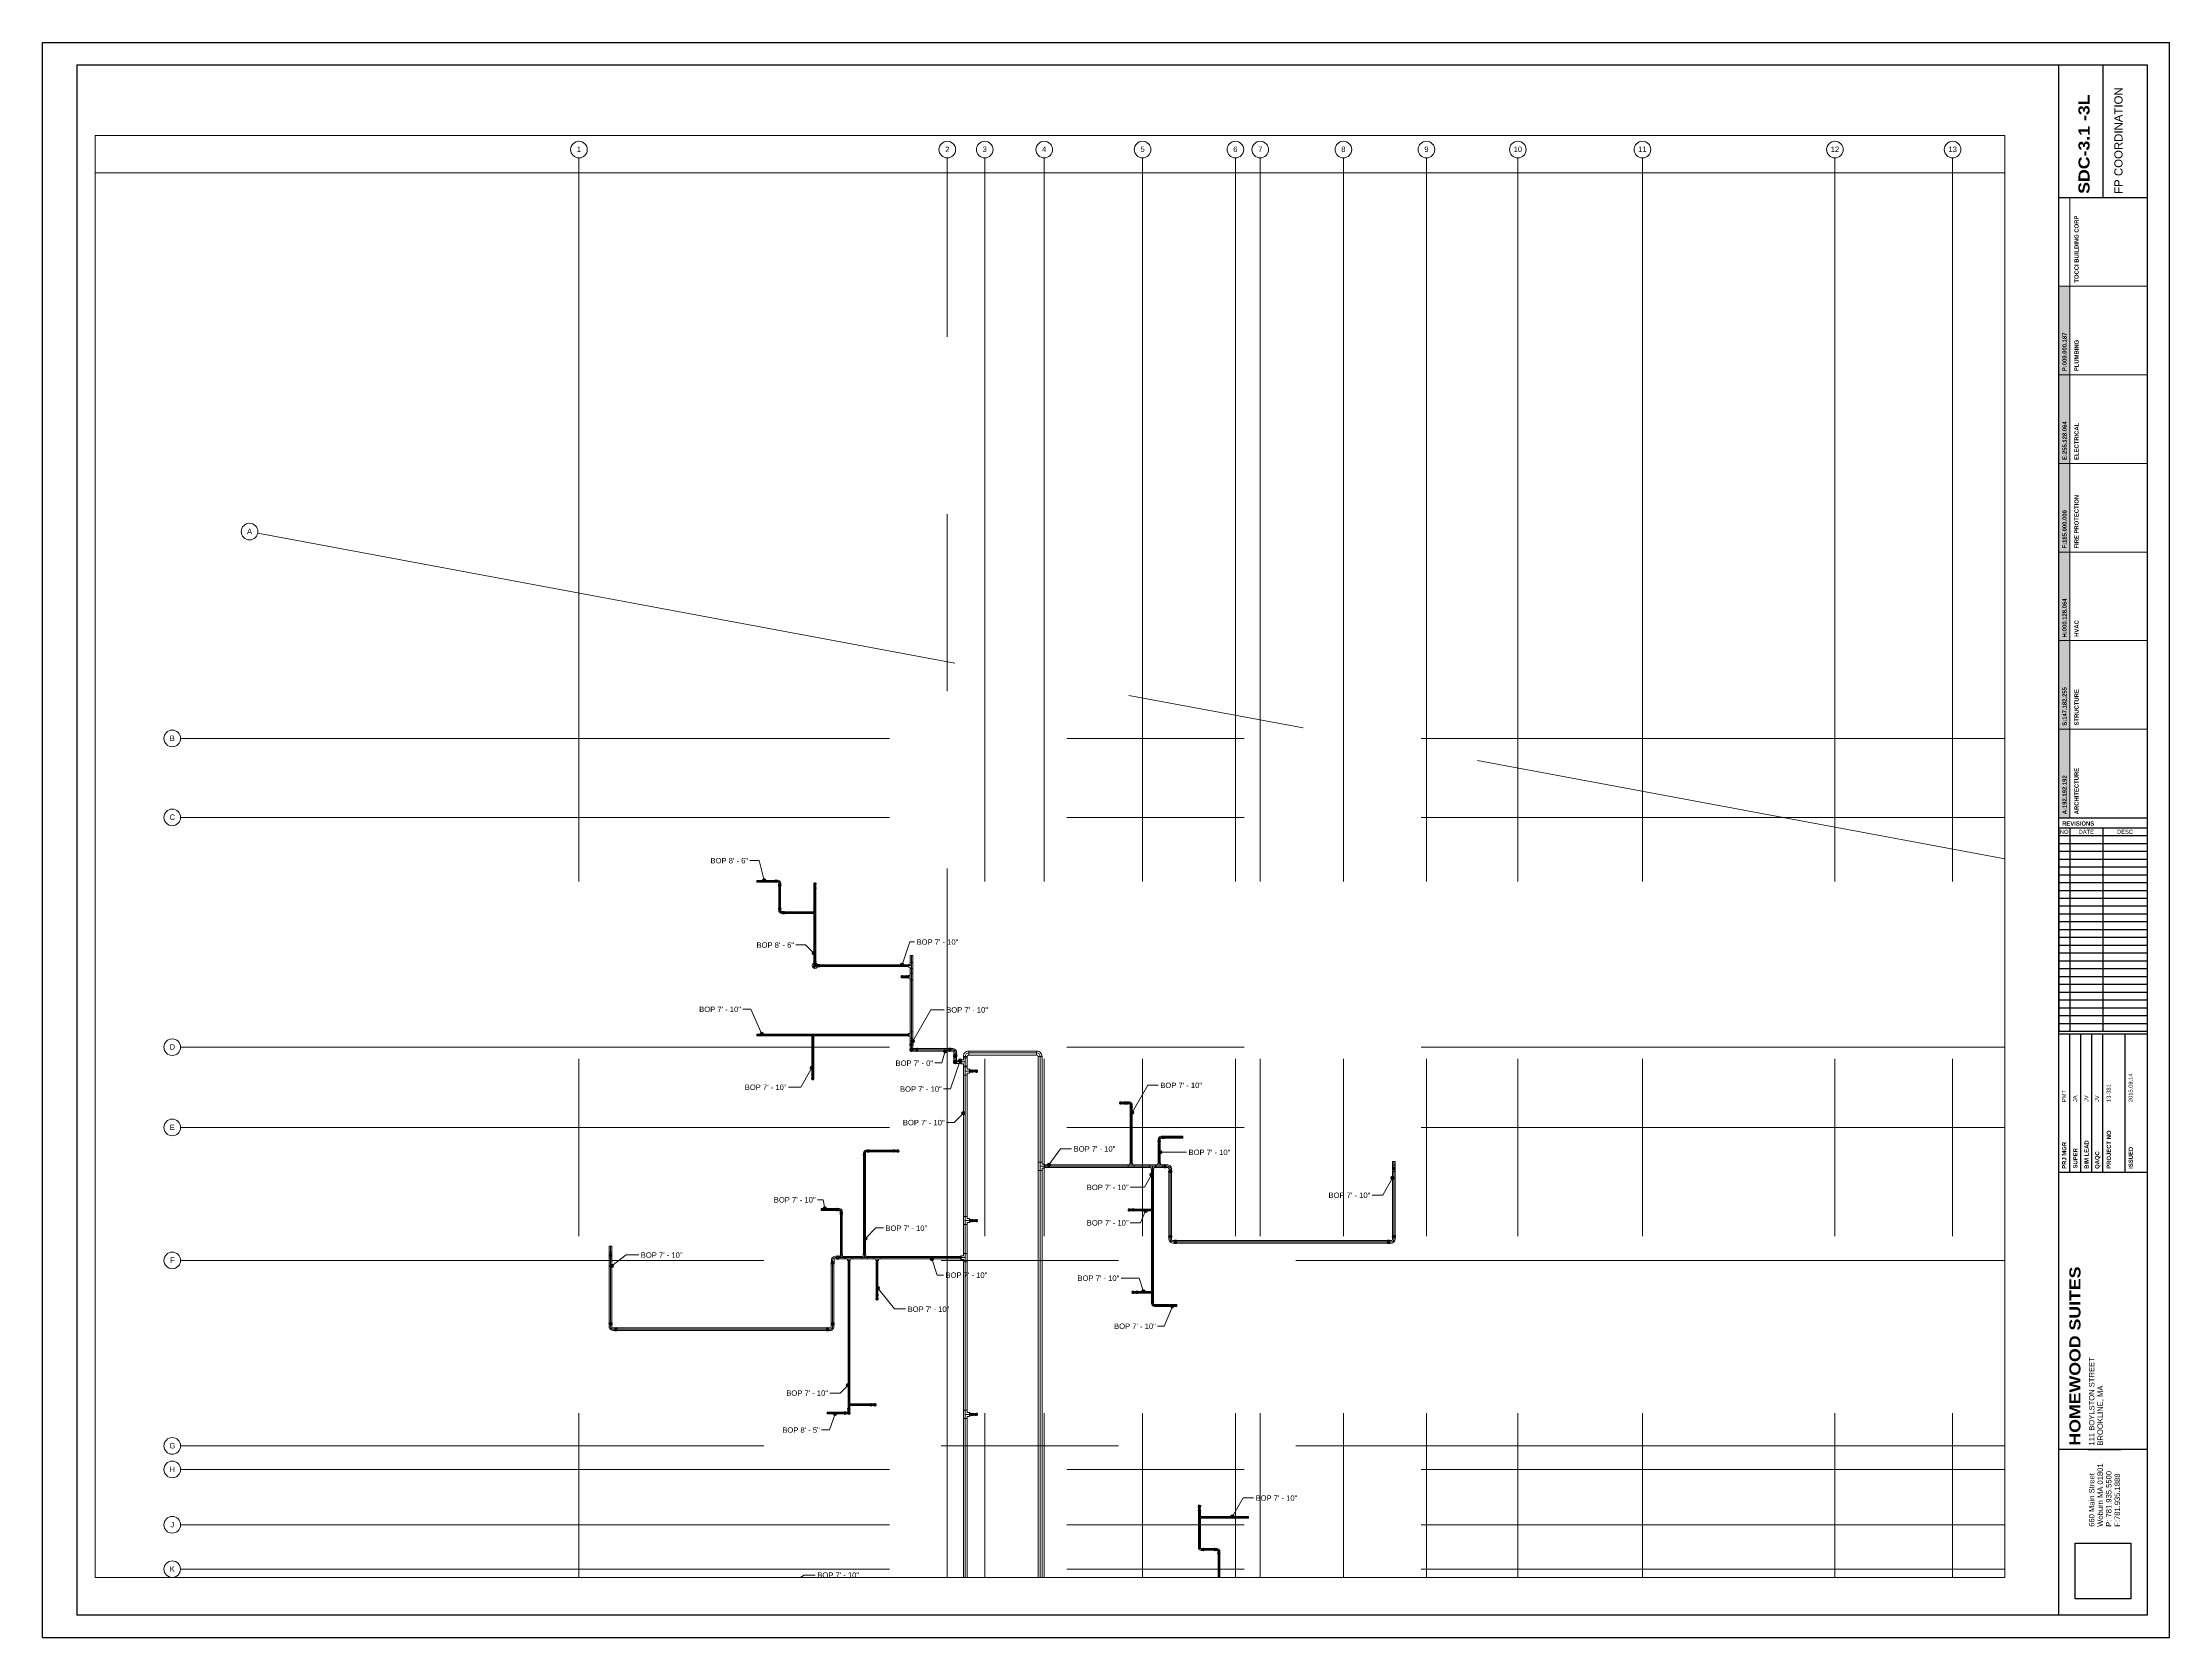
# Paper-space layout 'SDC - 0.0 - LL_A1' of a CAD drawing. Header units: inches. Extents: x -5.5 to 42.5, y -0.2 to 35.8.
# The model-space entities are those that its viewports show. They can reach past a viewport. Long polylines and large blocks are cut down to what shows.
import ezdxf

# ---------------------------------------------------------------- set-up
doc = ezdxf.new("R2010")
doc.units = ezdxf.units.IN
doc.header["$MEASUREMENT"] = 0
doc.linetypes.add('Grid Line', pattern=[0.875, 0.5, -0.125, 0.125, -0.125])
for name, color, linetype, lineweight in [('A-ANNO-NOTE', 250, 'Continuous', 9), ('G-ANNO-DIMS', 251, 'Continuous', 9), ('P-PIPE', 1, 'Continuous', 9), ('P-PIPE-CNTR', 1, 'Continuous', 9), ('S-GRID', 8, 'Continuous', 9), ('S-GRID-IDEN', 8, 'Continuous', 13)]:
    doc.layers.add(name, color=color, linetype=linetype, lineweight=lineweight)
doc.layers.add('VIEWPORT', color=7, linetype='Continuous', plot=False)
doc.layers.add('X - REF - ELEC', color=7, linetype='Continuous', true_color=0xff8040)
doc.styles.add('Arial', font='arial.ttf', dxfattribs={"height": 3.934132})
doc.styles.add('Arial Black', font='', dxfattribs={"height": 0.25})
doc.styles.add('Arial_1', font='arial.ttf', dxfattribs={"height": 5.901198})
doc.styles.add('Arial_2', font='arial.ttf', dxfattribs={"height": 0.092206})
doc.styles.add('Arial_B', font='arialbd.ttf', dxfattribs={"height": 0.095133})
doc.styles.get('Arial Black').set_extended_font_data('Arial Black')
picture_1 = doc.add_image_def('image1.jpg', size_in_pixel=(300, 300))

# ---------------------------------------------------------------- blocks, each defined once
blk = doc.blocks.new('Coordination Legend_36X48_2011 - Coordination Legend_36X48_2011-2112261-')
at = {"layer": 'A-ANNO-NOTE'}
for color, points in [(5, [(0, 10), (0, 12), (0.25, 12), (0.25, 10)]), (3, [(0, 4), (0, 6), (0.25, 6), (0.25, 4)]), (253, [(0, 2), (0.25, 2), (0.25, 0), (0, 0)])]:
    blk.add_hatch(color=color, dxfattribs=at).paths.add_polyline_path(points, flags=0)
at = {"layer": 'A-ANNO-NOTE', "true_color": 0xff8040, "transparency": 33554687}
blk.add_hatch(color=11, dxfattribs=at).paths.add_polyline_path([(0, 10), (0.25, 10), (0.25, 8), (0, 8)], flags=0)
at = {"layer": 'A-ANNO-NOTE', "true_color": 0xb90000}
blk.add_hatch(color=12, dxfattribs=at).paths.add_polyline_path([(0, 8), (0.25, 8), (0.25, 6), (0, 6)], flags=0)
at = {"layer": 'A-ANNO-NOTE', "true_color": 0x93b6ff}
blk.add_hatch(color=151, dxfattribs=at).paths.add_polyline_path([(0, 4), (0.25, 4), (0.25, 2), (0, 2)], flags=0)
at = {"layer": 'A-ANNO-NOTE'}
for p, q in [((0.25, 12), (0.25, 14)), ((0.25, 12), (0, 12)), ((0, 12), (0, 10)), ((0.25, 12), (2, 12)), ((0.25, 10), (0.25, 12)), ((0, 10), (0.25, 10)), ((0, 10), (0, 8)), ((0.25, 10), (0, 10)), ((0.25, 10), (2, 10)), ((0.25, 8), (0.25, 10)), ((0, 8), (0.25, 8)), ((0, 8), (0, 6)), ((0.25, 8), (0, 8)), ((0.25, 8), (2, 8)), ((0.25, 6), (0.25, 8)), ((0, 6), (0.25, 6)), ((0.25, 6), (0, 6)), ((0, 6), (0, 4)), ((0.25, 6), (2, 6)), ((0.25, 4), (0.25, 6)), ((0, 4), (0.25, 4)), ((0, 4), (0, 2)), ((0.25, 4), (0, 4)), ((0.25, 4), (2, 4)), ((0.25, 2), (0.25, 4)), ((0, 2), (0.25, 2)), ((0, 2), (0, 0)), ((0.25, 2), (0, 2)), ((0.25, 2), (2, 2)), ((0.25, 0), (0.25, 2)), ((0, 0), (0.25, 0))]:
    blk.add_line(p, q, dxfattribs=at)
at = {"layer": 'A-ANNO-NOTE', "char_height": 0.09513, "attachment_point": 1, "rotation": 90, "line_spacing_factor": 0.938532, "style": 'Arial_B'}
for s, insert, width in [('P:000.000.187', (0.085, 10.082), 1.008), ('E:255.128.064', (0.085, 8.078), 1.008), ('F:185.000.000', (0.085, 6.081), 1.00012), ('H:000.128.064', (0.085, 4.072), 1.017), ('S:147.182.255', (0.085, 2.079), 1.008), ('A:192.192.192', (0.085, 0.081), 1.01362)]:
    blk.add_mtext(s, dxfattribs=dict(at, insert=insert, width=width))
blk = doc.blocks.new('Elbow - Welded - Generic - Standard-1127339-THIRD LEVEL')
at = {"layer": 'P-PIPE'}
for p, q in [((-2.5, -1.4), (-2.5, 1.4)), ((-2.5, 1.4), (-2.5, -1.4)), ((1.4, 2.5), (-1.4, 2.5)), ((-1.4, 2.5), (1.4, 2.5))]:
    blk.add_line(p, q, dxfattribs=at)
at = {"layer": 'P-PIPE', "flags": 128}
for points in [[(-1.4, 2.5), (-1.5, 2.1), (-1.8, 1.7), (-2.2, 1.5), (-2.5, 1.4)], [(-2.5, -1.4), (-1.7, -1.3), (-0.9, -1.1), (-0.1, -0.6), (0.5, 0), (1, 0.7), (1.3, 1.5), (1.4, 2.3), (1.4, 2.5)]]:
    blk.add_lwpolyline(points, dxfattribs=at)
blk = doc.blocks.new('Victaulic-VicPress316-Elbow 90-45deg Style P568_P571 - Standard-523083-THIRD LEVEL')
at = {"layer": 'P-PIPE'}
for p, q in [((-3178.4, 1232.4), (-3178.4, 1232)), ((-3178.4, 1231.7), (-3178.4, 1231.3)), ((-3178.3, 1233.5), (-3178.3, 1232.5)), ((-3178.3, 1232.6), (-3178.3, 1231.3)), ((-3178.3, 1232.5), (-3177.6, 1232.5)), ((-3177.6, 1232.5), (-3178.3, 1232.5)), ((-3177.6, 1234.9), (-3177.6, 1234.9)), ((-3177.6, 1233.5), (-3177.6, 1234.9)), ((-3177.6, 1233.5), (-3177.6, 1232.5)), ((-3177.6, 1232.6), (-3177.6, 1232.6)), ((-3177.6, 1232.6), (-3177.6, 1232.6)), ((-3177.6, 1232.5), (-3177, 1232.5)), ((-3177, 1232.5), (-3177.6, 1232.5)), ((-3177.6, 1232), (-3177.6, 1232)), ((-3177.6, 1232), (-3177.6, 1232)), ((-3177.6, 1231.7), (-3177.6, 1231.7)), ((-3177.6, 1231.7), (-3177.6, 1231.7)), ((-3177.6, 1231.3), (-3177.6, 1231.3)), ((-3177.6, 1231.3), (-3177.6, 1231.3)), ((-3177.6, 1231.3), (-3177.6, 1231.3)), ((-3177.6, 1231.3), (-3177.6, 1231.3)), ((-3177, 1232.5), (-3177, 1233.5)), ((-3177, 1231.3), (-3177, 1232.6)), ((-3176.9, 1232), (-3176.9, 1232.4)), ((-3176.9, 1231.3), (-3176.9, 1231.7))]:
    blk.add_line(p, q, dxfattribs=at)
at = {"layer": 'P-PIPE', "flags": 128}
for points in [[(-3177.6, 1235.8), (-3178, 1235.7), (-3178.3, 1235.4), (-3178.5, 1235), (-3178.5, 1234.6), (-3178.3, 1234.3), (-3178, 1234), (-3177.6, 1233.9)], [(-3178.4, 1231.7), (-3178.5, 1231.7), (-3178.5, 1231.9), (-3178.4, 1232), (-3178.4, 1232)], [(-3177.6, 1235.6), (-3178, 1235.5), (-3178.3, 1235.3), (-3178.4, 1234.9), (-3178.3, 1234.6), (-3178.1, 1234.3), (-3177.8, 1234.1), (-3177.6, 1234.1)], [(-3178.4, 1232.4), (-3178.3, 1232.6), (-3178.3, 1232.6)], [(-3178.4, 1232), (-3178.3, 1232), (-3178, 1232), (-3177.7, 1232), (-3177.6, 1232)], [(-3177.6, 1232), (-3178, 1232), (-3178.3, 1232), (-3178.4, 1232), (-3178.4, 1232)], [(-3178.4, 1231.7), (-3178.3, 1231.7), (-3178, 1231.7), (-3177.7, 1231.7), (-3177.6, 1231.7)], [(-3177.6, 1231.7), (-3178, 1231.7), (-3178.3, 1231.7), (-3178.4, 1231.7), (-3178.4, 1231.7)], [(-3178.3, 1234.9), (-3178.3, 1234.8), (-3178.3, 1234.5), (-3178.3, 1234.1), (-3178.3, 1233.6), (-3178.3, 1233.5)], [(-3177.6, 1233.9), (-3177.2, 1234), (-3176.9, 1234.3), (-3176.7, 1234.7), (-3176.7, 1235.1), (-3176.9, 1235.4), (-3177.3, 1235.7), (-3177.6, 1235.8)], [(-3177.6, 1234.1), (-3177.3, 1234.2), (-3177, 1234.4), (-3176.9, 1234.8), (-3176.9, 1235.2), (-3177.1, 1235.5), (-3177.5, 1235.6), (-3177.6, 1235.6)], [(-3176.9, 1232), (-3177, 1232), (-3177.2, 1232), (-3177.6, 1232), (-3177.6, 1232)], [(-3177.6, 1232), (-3177.3, 1232), (-3177, 1232), (-3176.9, 1232), (-3176.9, 1232)], [(-3176.9, 1231.7), (-3177, 1231.7), (-3177.2, 1231.7), (-3177.6, 1231.7), (-3177.6, 1231.7)], [(-3177.6, 1231.7), (-3177.3, 1231.7), (-3177, 1231.7), (-3176.9, 1231.7), (-3176.9, 1231.7)], [(-3177, 1233.5), (-3177, 1234), (-3177, 1234.4), (-3177, 1234.7), (-3177, 1234.8), (-3177, 1234.9)], [(-3177, 1232.6), (-3176.9, 1232.4), (-3176.9, 1232.4)], [(-3176.9, 1232), (-3176.7, 1231.9), (-3176.7, 1231.8), (-3176.8, 1231.7), (-3176.9, 1231.7)]]:
    blk.add_lwpolyline(points, dxfattribs=at)
at = {"layer": 'P-PIPE'}
for radius, start, end in [(0.766, 90, 270), (0.766, 90, 270), (0.766, 90, 270), (0.658, 90, 270), (0.657, 90, 270), (0.658, 90, 180), (0.658, 180, 270), (0.767, 270, 90), (0.767, 270, 90), (0.767, 270, 90), (0.658, 270, 90), (0.658, 270, 90), (0.658, 0, 90), (0.658, 270, 0)]:
    blk.add_arc((-3177.6, 1234.9), radius, start, end, dxfattribs=at)
blk = doc.blocks.new('Victaulic-VicPress316-Elbow 90-45deg Style P568_P571 - Standard-V1-THIRD LEVEL')
at = {"layer": 'P-PIPE'}
for p, q in [((-3.2, 0.8), (-3.5, 0.8)), ((-3.5, 0.8), (-3.5, -0.8)), ((-3.5, -0.8), (-3.5, 0.8)), ((-2.2, 0.7), (-3.5, 0.7)), ((-3.5, -0.7), (-3.5, 0.7)), ((-3.5, 0.7), (-3.5, -0.7)), ((-3.2, -0.8), (-3.2, 0.8)), ((-3.2, 0.8), (-3.2, -0.8)), ((-2.4, 0.8), (-2.9, 0.8)), ((-2.9, -0.8), (-2.9, 0.8)), ((-2.9, 0.8), (-2.9, -0.8)), ((-1.4, 0.7), (-2.3, 0.7)), ((-2.3, 0), (-2.3, 0.7)), ((-2.3, 0.7), (-2.3, 0)), ((-2.2, -0.7), (-2.2, 0.7)), ((-2.2, 0.7), (-2.2, -0.7)), ((-0.8, 3.5), (-0.8, 3.2)), ((0.8, 3.5), (-0.8, 3.5)), ((-0.8, 3.5), (0.8, 3.5)), ((-0.8, 3.2), (0.8, 3.2)), ((0.8, 3.2), (-0.8, 3.2)), ((-0.8, 2.9), (-0.8, 2.4)), ((-0.8, 2.9), (0.8, 2.9)), ((0.8, 2.9), (-0.8, 2.9)), ((-0.7, 3.5), (-0.7, 2.2)), ((-0.7, 3.5), (0.7, 3.5)), ((0.7, 3.5), (-0.7, 3.5)), ((-0.7, 2.3), (-0.7, 1.4)), ((0, 2.3), (-0.7, 2.3)), ((-0.7, 2.3), (0, 2.3)), ((-0.7, 2.2), (0.7, 2.2)), ((0.7, 2.2), (-0.7, 2.2)), ((0, 2.3), (0.7, 2.3)), ((0.7, 2.3), (0, 2.3)), ((0, 1.4), (0, 2.3)), ((0.7, 2.2), (0.7, 3.5)), ((0.7, 1.4), (0.7, 2.3)), ((0.8, 3.2), (0.8, 3.5)), ((0.8, 2.4), (0.8, 2.9)), ((-3.5, -0.7), (-2.2, -0.7)), ((-3.5, -0.8), (-3.2, -0.8)), ((-2.9, -0.8), (-2.4, -0.8)), ((-2.3, 0), (-2.3, -0.7)), ((-2.3, -0.7), (-2.3, 0)), ((-1.4, 0), (-2.3, 0)), ((-2.3, -0.7), (-1.4, -0.7))]:
    blk.add_line(p, q, dxfattribs=at)
at = {"layer": 'P-PIPE', "flags": 128}
for points in [[(-3.2, 0.8), (-3.1, 0.9), (-3, 0.9), (-2.9, 0.8), (-2.9, 0.8)], [(-3.2, 0.8), (-3.2, 0.7), (-3.2, 0.4), (-3.2, 0.1), (-3.2, -0.3), (-3.2, -0.6), (-3.2, -0.8), (-3.2, -0.8)], [(-3.2, -0.8), (-3.2, -0.7), (-3.2, -0.4), (-3.2, -0.1), (-3.2, 0.3), (-3.2, 0.6), (-3.2, 0.8), (-3.2, 0.8)], [(-2.9, -0.8), (-2.9, -0.7), (-2.9, -0.4), (-2.9, -0.1), (-2.9, 0.3), (-2.9, 0.6), (-2.9, 0.8), (-2.9, 0.8)], [(-2.9, 0.8), (-2.9, 0.7), (-2.9, 0.4), (-2.9, 0.1), (-2.9, -0.3), (-2.9, -0.6), (-2.9, -0.8), (-2.9, -0.8)], [(-2.4, 0.8), (-2.2, 0.7), (-2.2, 0.7)], [(-0.7, 1.4), (-0.7, 1), (-1, 0.8), (-1.4, 0.7), (-1.4, 0.7)], [(-1.4, -0.7), (-0.8, -0.6), (-0.2, -0.3), (0.2, 0.1), (0.5, 0.7), (0.7, 1.3), (0.7, 1.4)], [(-0.8, 2.9), (-0.9, 3), (-0.9, 3.1), (-0.8, 3.2), (-0.8, 3.2)], [(0.8, 3.2), (0.7, 3.2), (0.4, 3.2), (0.1, 3.2), (-0.3, 3.2), (-0.6, 3.2), (-0.8, 3.2), (-0.8, 3.2)], [(-0.8, 3.2), (-0.7, 3.2), (-0.4, 3.2), (-0.1, 3.2), (0.3, 3.2), (0.6, 3.2), (0.8, 3.2), (0.8, 3.2)], [(-0.8, 2.9), (-0.7, 2.9), (-0.4, 2.9), (-0.1, 2.9), (0.3, 2.9), (0.6, 2.9), (0.8, 2.9), (0.8, 2.9)], [(0.8, 2.9), (0.7, 2.9), (0.4, 2.9), (0.1, 2.9), (-0.3, 2.9), (-0.6, 2.9), (-0.8, 2.9), (-0.8, 2.9)], [(-0.7, 2.2), (-0.8, 2.4), (-0.8, 2.4)], [(0.8, 2.4), (0.7, 2.2), (0.7, 2.2)], [(0.8, 3.2), (0.9, 3.1), (0.9, 3), (0.8, 2.9), (0.8, 2.9)], [(-2.9, -0.8), (-3, -0.9), (-3.1, -0.9), (-3.2, -0.8), (-3.2, -0.8)], [(-2.2, -0.7), (-2.4, -0.8), (-2.4, -0.8)]]:
    blk.add_lwpolyline(points, dxfattribs=at)
at = {"layer": 'P-PIPE'}
blk.add_arc((-1.4, 1.4), 1.39, 270, 0, dxfattribs=at)
blk = doc.blocks.new('Victaulic-VicPress316-Elbow 90-45deg Style P568_P571 - Standard-V2-THIRD LEVEL')
at = {"layer": 'P-PIPE'}
for p, q in [((-3203.8, 730.1), (-3203.8, 729.6)), ((-3203.8, 729.3), (-3203.8, 729)), ((-3203.7, 731.1), (-3203.7, 730.2)), ((-3203.7, 730.3), (-3203.7, 729)), ((-3203, 730.2), (-3203.7, 730.2)), ((-3203.7, 730.2), (-3203, 730.2)), ((-3203, 732.5), (-3203, 732.5)), ((-3203, 732.5), (-3203, 731.1)), ((-3203, 731.1), (-3203, 730.2)), ((-3203, 730.3), (-3203, 730.3)), ((-3203, 730.3), (-3203, 730.3)), ((-3202.4, 730.2), (-3203, 730.2)), ((-3203, 730.2), (-3202.4, 730.2)), ((-3203, 729.6), (-3203, 729.6)), ((-3203, 729.6), (-3203, 729.6)), ((-3203, 729.3), (-3203, 729.3)), ((-3203, 729.3), (-3203, 729.3)), ((-3203, 729), (-3203, 729)), ((-3203, 729), (-3203, 729)), ((-3203, 729), (-3203, 729)), ((-3203, 729), (-3203, 729)), ((-3202.4, 730.2), (-3202.4, 731.1)), ((-3202.4, 729), (-3202.4, 730.3)), ((-3202.3, 729.6), (-3202.3, 730.1)), ((-3202.3, 729), (-3202.3, 729.3))]:
    blk.add_line(p, q, dxfattribs=at)
at = {"layer": 'P-PIPE', "flags": 128}
for points in [[(-3203, 733.4), (-3203.4, 733.3), (-3203.8, 733.1), (-3203.9, 732.7), (-3203.9, 732.3), (-3203.7, 731.9), (-3203.4, 731.7), (-3203, 731.6)], [(-3203.8, 729.3), (-3203.9, 729.4), (-3203.9, 729.5), (-3203.8, 729.6), (-3203.8, 729.6)], [(-3203, 733.3), (-3203.4, 733.2), (-3203.7, 732.9), (-3203.8, 732.6), (-3203.7, 732.2), (-3203.5, 731.9), (-3203.2, 731.7), (-3203, 731.7)], [(-3203.8, 730.1), (-3203.7, 730.3), (-3203.7, 730.3)], [(-3203.8, 729.6), (-3203.7, 729.6), (-3203.5, 729.6), (-3203.1, 729.6), (-3203, 729.6)], [(-3203, 729.6), (-3203.4, 729.6), (-3203.7, 729.6), (-3203.8, 729.6), (-3203.8, 729.6)], [(-3203.8, 729.3), (-3203.7, 729.3), (-3203.5, 729.3), (-3203.1, 729.3), (-3203, 729.3)], [(-3203, 729.3), (-3203.4, 729.3), (-3203.7, 729.3), (-3203.8, 729.3), (-3203.8, 729.3)], [(-3203.7, 732.5), (-3203.7, 732.4), (-3203.7, 732.1), (-3203.7, 731.7), (-3203.7, 731.2), (-3203.7, 731.1)], [(-3203, 731.6), (-3202.6, 731.7), (-3202.3, 731.9), (-3202.2, 732.3), (-3202.2, 732.7), (-3202.3, 733.1), (-3202.7, 733.3), (-3203, 733.4)], [(-3203, 731.7), (-3202.7, 731.8), (-3202.4, 732.1), (-3202.3, 732.4), (-3202.3, 732.8), (-3202.6, 733.1), (-3202.9, 733.2), (-3203, 733.3)], [(-3202.3, 729.6), (-3202.4, 729.6), (-3202.6, 729.6), (-3203, 729.6), (-3203, 729.6)], [(-3203, 729.6), (-3202.7, 729.6), (-3202.4, 729.6), (-3202.3, 729.6), (-3202.3, 729.6)], [(-3202.3, 729.3), (-3202.4, 729.3), (-3202.6, 729.3), (-3203, 729.3), (-3203, 729.3)], [(-3203, 729.3), (-3202.7, 729.3), (-3202.4, 729.3), (-3202.3, 729.3), (-3202.3, 729.3)], [(-3202.4, 731.1), (-3202.4, 731.6), (-3202.4, 732), (-3202.4, 732.3), (-3202.4, 732.5), (-3202.4, 732.5)], [(-3202.4, 730.3), (-3202.3, 730.1), (-3202.3, 730.1)], [(-3202.3, 729.6), (-3202.2, 729.5), (-3202.1, 729.4), (-3202.3, 729.3), (-3202.3, 729.3)]]:
    blk.add_lwpolyline(points, dxfattribs=at)
at = {"layer": 'P-PIPE'}
for radius, start, end in [(0.767, 90, 270), (0.767, 90, 270), (0.767, 90, 270), (0.658, 90, 270), (0.658, 90, 270), (0.658, 90, 180), (0.658, 180, 270), (0.766, 270, 90), (0.766, 270, 90), (0.766, 270, 90), (0.658, 270, 90), (0.657, 270, 90), (0.658, 0, 90), (0.658, 270, 0)]:
    blk.add_arc((-3203, 732.5), radius, start, end, dxfattribs=at)
blk = doc.blocks.new('Victaulic-VicPress316-Elbow 90-45deg Style P568_P571 - Standard-1125944-THIRD LEVEL')
at = {"layer": 'P-PIPE'}
for p, q in [((-4.2, 1.1), (-4.5, 1.1)), ((-4.5, 1.1), (-4.5, -1.1)), ((-4.5, -1.1), (-4.5, 1.1)), ((-3.1, 0.9), (-4.5, 0.9)), ((-4.5, -1), (-4.5, 0.9)), ((-4.5, 0.9), (-4.5, -1)), ((-4.2, -1.1), (-4.2, 1.1)), ((-4.2, 1.1), (-4.2, -1.1)), ((-3.3, 1.1), (-3.8, 1.1)), ((-3.8, -1.1), (-3.8, 1.1)), ((-3.8, 1.1), (-3.8, -1.1)), ((-2, 0.9), (-3.2, 0.9)), ((-3.2, 0), (-3.2, 0.9)), ((-3.2, 0.9), (-3.2, 0)), ((-3.1, -1), (-3.1, 0.9)), ((-3.1, 0.9), (-3.1, -1)), ((-1.1, 4.5), (-1.1, 4.2)), ((1.1, 4.5), (-1.1, 4.5)), ((-1.1, 4.5), (1.1, 4.5)), ((-1.1, 4.2), (1.1, 4.2)), ((1.1, 4.2), (-1.1, 4.2)), ((-1.1, 3.8), (-1.1, 3.3)), ((-1.1, 3.8), (1.1, 3.8)), ((1.1, 3.8), (-1.1, 3.8)), ((-1, 4.5), (-1, 3.1)), ((-1, 4.5), (0.9, 4.5)), ((0.9, 4.5), (-1, 4.5)), ((-1, 3.2), (-1, 2)), ((0, 3.2), (-1, 3.2)), ((-1, 3.2), (0, 3.2)), ((-1, 3.1), (0.9, 3.1)), ((0.9, 3.1), (-1, 3.1)), ((0, 3.2), (0.9, 3.2)), ((0.9, 3.2), (0, 3.2)), ((0, 2), (0, 3.2)), ((0.9, 3.1), (0.9, 4.5)), ((0.9, 2), (0.9, 3.2)), ((1.1, 4.2), (1.1, 4.5)), ((1.1, 3.3), (1.1, 3.8)), ((-4.5, -1), (-3.1, -1)), ((-4.5, -1.1), (-4.2, -1.1)), ((-3.8, -1.1), (-3.3, -1.1)), ((-3.2, 0), (-3.2, -1)), ((-3.2, -1), (-3.2, 0)), ((-2, 0), (-3.2, 0)), ((-3.2, -1), (-2, -1))]:
    blk.add_line(p, q, dxfattribs=at)
at = {"layer": 'P-PIPE', "flags": 128}
for points in [[(-4.2, 1.1), (-4.1, 1.2), (-3.9, 1.2), (-3.8, 1.1), (-3.8, 1.1)], [(-4.2, 1.1), (-4.2, 1), (-4.2, 0.7), (-4.2, 0.3), (-4.2, -0.1), (-4.2, -0.5), (-4.2, -0.9), (-4.2, -1), (-4.2, -1.1)], [(-4.2, -1.1), (-4.2, -1), (-4.2, -0.7), (-4.2, -0.3), (-4.2, 0.1), (-4.2, 0.5), (-4.2, 0.9), (-4.2, 1), (-4.2, 1.1)], [(-3.8, -1.1), (-3.8, -1), (-3.8, -0.7), (-3.8, -0.3), (-3.8, 0.1), (-3.8, 0.5), (-3.8, 0.9), (-3.8, 1), (-3.8, 1.1)], [(-3.8, 1.1), (-3.8, 1), (-3.8, 0.7), (-3.8, 0.3), (-3.8, -0.1), (-3.8, -0.5), (-3.8, -0.9), (-3.8, -1), (-3.8, -1.1)], [(-3.3, 1.1), (-3.1, 1), (-3.1, 0.9)], [(-1, 2), (-1, 1.6), (-1.3, 1.2), (-1.7, 1), (-2, 0.9)], [(-2, -1), (-1.3, -0.9), (-0.6, -0.6), (0, -0.1), (0.5, 0.4), (0.8, 1.1), (0.9, 1.8), (0.9, 2)], [(-1.1, 3.8), (-1.2, 3.9), (-1.2, 4.1), (-1.1, 4.2), (-1.1, 4.2)], [(1.1, 4.2), (1, 4.2), (0.7, 4.2), (0.3, 4.2), (-0.1, 4.2), (-0.5, 4.2), (-0.9, 4.2), (-1, 4.2), (-1.1, 4.2)], [(-1.1, 4.2), (-1, 4.2), (-0.7, 4.2), (-0.3, 4.2), (0.1, 4.2), (0.5, 4.2), (0.9, 4.2), (1, 4.2), (1.1, 4.2)], [(-1.1, 3.8), (-1, 3.8), (-0.7, 3.8), (-0.3, 3.8), (0.1, 3.8), (0.5, 3.8), (0.9, 3.8), (1, 3.8), (1.1, 3.8)], [(1.1, 3.8), (1, 3.8), (0.7, 3.8), (0.3, 3.8), (-0.1, 3.8), (-0.5, 3.8), (-0.9, 3.8), (-1, 3.8), (-1.1, 3.8)], [(-1, 3.1), (-1.1, 3.3), (-1.1, 3.3)], [(1.1, 3.3), (1, 3.1), (0.9, 3.1)], [(1.1, 4.2), (1.2, 4.1), (1.2, 3.9), (1.1, 3.8), (1.1, 3.8)], [(-3.8, -1.1), (-3.9, -1.2), (-4.1, -1.2), (-4.2, -1.1), (-4.2, -1.1)], [(-3.1, -1), (-3.3, -1.1), (-3.3, -1.1)]]:
    blk.add_lwpolyline(points, dxfattribs=at)
at = {"layer": 'P-PIPE'}
blk.add_arc((-2, 2), 2.02, 270, 0, dxfattribs=at)
blk = doc.blocks.new('Transition - Generic - Plumbing-CW-1022941-THIRD LEVEL')
at = {"layer": 'P-PIPE'}
for radius, start, end in [(0.8125, 0, 180), (0.8125, 180, 0), (0.5625, 0, 180), (0.5625, 180, 0)]:
    blk.add_arc((-2759.501061, 1029.409433), radius, start, end, dxfattribs=at)
blk = doc.blocks.new('Victaulic-VicPress316-Elbow 90-45deg Style P568_P571 - Standard-V15-THIRD LEVEL')
at = {"layer": 'P-PIPE'}
for p, q in [((-224, 582.2), (-224.4, 582.2)), ((-222.9, 582), (-224.4, 582)), ((-224.4, 581.1), (-224.4, 581.1)), ((-224.4, 581.1), (-224.4, 581.1)), ((-224.4, 581.1), (-224.4, 581.1)), ((-224.4, 581.1), (-224.4, 581.1)), ((-224.4, 580.1), (-222.9, 580.1)), ((-224.4, 580), (-224, 580)), ((-224, 581.1), (-224, 581.1)), ((-224, 581.1), (-224, 581.1)), ((-223.1, 582.2), (-223.7, 582.2)), ((-223.7, 581.1), (-223.7, 581.1)), ((-223.7, 581.1), (-223.7, 581.1)), ((-223.7, 580), (-223.1, 580)), ((-221.8, 582), (-223, 582)), ((-223, 581.1), (-223, 582)), ((-223, 582), (-223, 581.1)), ((-223, 580.1), (-223, 581.1)), ((-223, 581.1), (-223, 580.1)), ((-221.8, 581.1), (-223, 581.1)), ((-223, 580.1), (-221.8, 580.1)), ((-222.9, 581.1), (-222.9, 581.1)), ((-222.9, 581.1), (-222.9, 581.1)), ((-221.8, 581.1), (-219.8, 581.1)), ((-219.8, 581.1), (-219.8, 581.1))]:
    blk.add_line(p, q, dxfattribs=at)
at = {"layer": 'P-PIPE', "flags": 128}
for points in [[(-224, 582.2), (-223.9, 582.3), (-223.8, 582.3), (-223.7, 582.2), (-223.7, 582.2)], [(-224, 582.2), (-224, 582.1), (-224, 581.8), (-224, 581.4), (-224, 581.1)], [(-224, 581.1), (-224, 581.5), (-224, 581.9), (-224, 582.1), (-224, 582.2)], [(-224, 580), (-224, 580.1), (-224, 580.4), (-224, 580.8), (-224, 581.1)], [(-224, 581.1), (-224, 580.7), (-224, 580.3), (-224, 580.1), (-224, 580)], [(-223.7, 580), (-223.7, 579.9), (-223.9, 579.9), (-224, 580), (-224, 580)], [(-223.7, 582.2), (-223.7, 582.1), (-223.7, 581.8), (-223.7, 581.4), (-223.7, 581.1)], [(-223.7, 581.1), (-223.7, 581.5), (-223.7, 581.9), (-223.7, 582.1), (-223.7, 582.2)], [(-223.7, 580), (-223.7, 580.1), (-223.7, 580.4), (-223.7, 580.8), (-223.7, 581.1)], [(-223.7, 581.1), (-223.7, 580.7), (-223.7, 580.3), (-223.7, 580.1), (-223.7, 580)], [(-223.1, 582.2), (-222.9, 582.1), (-222.9, 582)], [(-222.9, 580.1), (-223.1, 580), (-223.1, 580)], [(-221.8, 582), (-221.2, 582), (-220.7, 582), (-220.2, 582), (-219.9, 582), (-219.8, 582), (-219.8, 582)], [(-219.8, 580.1), (-219.9, 580.1), (-220.2, 580.1), (-220.6, 580.1), (-221.1, 580.1), (-221.7, 580.1), (-221.8, 580.1)], [(-218.6, 581.1), (-218.7, 581.6), (-218.9, 582), (-219.3, 582.2), (-219.8, 582.3), (-220.3, 582.2), (-220.7, 582), (-220.9, 581.6), (-221, 581.1), (-221, 581.1)], [(-221, 581.1), (-220.9, 580.6), (-220.7, 580.2), (-220.3, 580), (-219.8, 579.9), (-219.4, 580), (-219, 580.2), (-218.7, 580.6), (-218.6, 581.1), (-218.6, 581.1)], [(-220.8, 581.1), (-220.7, 581.5), (-220.4, 581.8), (-220, 582), (-219.8, 582)], [(-219.8, 580.1), (-220.2, 580.2), (-220.5, 580.5), (-220.7, 580.9), (-220.8, 581.1)], [(-219.8, 582), (-219.4, 582), (-219.1, 581.7), (-218.9, 581.3), (-218.9, 581.1)], [(-218.9, 581.1), (-219, 580.7), (-219.2, 580.4), (-219.6, 580.2), (-219.8, 580.1)]]:
    blk.add_lwpolyline(points, dxfattribs=at)
at = {"layer": 'P-PIPE'}
for radius, start, end in [(1.06, 0, 180), (1.06, 0, 180), (1.06, 0, 180), (1.06, 180, 0), (1.06, 180, 0), (1.06, 180, 0), (0.95, 0, 180), (0.95, 0, 180), (0.95, 90, 180), (0.95, 180, 0), (0.95, 180, 0), (0.95, 180, 270), (0.95, 0, 90), (0.95, 270, 0)]:
    blk.add_arc((-219.8, 581.1), radius, start, end, dxfattribs=at)
blk = doc.blocks.new('Victaulic-VicPress316-Elbow 90-45deg Style P568_P571 - Standard-V16-THIRD LEVEL')
at = {"layer": 'P-PIPE'}
for p, q in [((-220.9, 585.6), (-220.9, 585.3)), ((-220.9, 584.9), (-220.9, 584.4)), ((-220.8, 585.6), (-220.8, 584.2)), ((-220.8, 584.3), (-220.8, 583.1)), ((-220.8, 584.3), (-219.8, 584.3)), ((-219.8, 584.3), (-220.8, 584.3)), ((-219.8, 585.6), (-219.8, 585.6)), ((-219.8, 585.6), (-219.8, 585.6)), ((-219.8, 585.6), (-219.8, 585.6)), ((-219.8, 585.6), (-219.8, 585.6)), ((-219.8, 585.3), (-219.8, 585.3)), ((-219.8, 585.3), (-219.8, 585.3)), ((-219.8, 584.9), (-219.8, 584.9)), ((-219.8, 584.9), (-219.8, 584.9)), ((-219.8, 584.3), (-218.9, 584.3)), ((-218.9, 584.3), (-219.8, 584.3)), ((-219.8, 583.1), (-219.8, 584.3)), ((-219.8, 584.2), (-219.8, 584.2)), ((-219.8, 584.2), (-219.8, 584.2)), ((-218.9, 584.2), (-218.9, 585.6)), ((-218.9, 583.1), (-218.9, 584.3)), ((-218.8, 585.3), (-218.8, 585.6)), ((-218.8, 584.4), (-218.8, 584.9)), ((-219.8, 581.1), (-219.8, 583.1)), ((-219.8, 581.1), (-219.8, 581.1))]:
    blk.add_line(p, q, dxfattribs=at)
at = {"layer": 'P-PIPE', "flags": 128}
for points in [[(-220.9, 584.9), (-221, 585), (-221, 585.2), (-220.9, 585.3), (-220.9, 585.3)], [(-220.9, 585.3), (-220.8, 585.3), (-220.5, 585.3), (-220.1, 585.3), (-219.8, 585.3)], [(-219.8, 585.3), (-220.2, 585.3), (-220.6, 585.3), (-220.8, 585.3), (-220.9, 585.3)], [(-220.9, 584.9), (-220.8, 584.9), (-220.5, 584.9), (-220.1, 584.9), (-219.8, 584.9)], [(-219.8, 584.9), (-220.2, 584.9), (-220.6, 584.9), (-220.8, 584.9), (-220.9, 584.9)], [(-220.8, 584.2), (-220.9, 584.4), (-220.9, 584.4)], [(-218.8, 585.3), (-218.8, 585.3), (-219.1, 585.3), (-219.5, 585.3), (-219.8, 585.3)], [(-219.8, 585.3), (-219.4, 585.3), (-219, 585.3), (-218.8, 585.3), (-218.8, 585.3)], [(-218.8, 584.9), (-218.8, 584.9), (-219.1, 584.9), (-219.5, 584.9), (-219.8, 584.9)], [(-219.8, 584.9), (-219.4, 584.9), (-219, 584.9), (-218.8, 584.9), (-218.8, 584.9)], [(-218.8, 584.4), (-218.8, 584.2), (-218.9, 584.2)], [(-218.8, 585.3), (-218.6, 585.2), (-218.6, 585), (-218.7, 584.9), (-218.8, 584.9)], [(-219.8, 582.3), (-220.3, 582.2), (-220.7, 582), (-220.9, 581.6), (-221, 581.1), (-220.9, 580.6), (-220.7, 580.2), (-220.3, 580), (-219.8, 579.9), (-219.8, 579.9)], [(-219.8, 582.2), (-220.2, 582.1), (-220.6, 581.8), (-220.8, 581.4), (-220.9, 581), (-220.7, 580.6), (-220.4, 580.2), (-220, 580.1), (-219.8, 580)], [(-220.8, 583.1), (-220.8, 582.5), (-220.8, 582), (-220.8, 581.5), (-220.8, 581.2), (-220.8, 581.1), (-220.8, 581.1)], [(-219.8, 579.9), (-219.3, 580), (-218.9, 580.2), (-218.7, 580.6), (-218.6, 581.1), (-218.7, 581.6), (-218.9, 582), (-219.3, 582.2), (-219.8, 582.3), (-219.8, 582.3)], [(-219.8, 580), (-219.4, 580.1), (-219, 580.4), (-218.8, 580.8), (-218.8, 581.2), (-218.9, 581.6), (-219.2, 582), (-219.6, 582.1), (-219.8, 582.2)], [(-218.9, 581.1), (-218.9, 581.2), (-218.9, 581.5), (-218.9, 581.9), (-218.9, 582.4), (-218.9, 583), (-218.9, 583.1)]]:
    blk.add_lwpolyline(points, dxfattribs=at)
at = {"layer": 'P-PIPE'}
for radius, start, end in [(1.06, 90, 270), (1.06, 90, 270), (1.06, 90, 270), (0.95, 90, 270), (0.95, 90, 270), (0.95, 90, 180), (0.95, 180, 270), (1.06, 270, 90), (1.06, 270, 90), (1.06, 270, 90), (0.95, 270, 90), (0.95, 270, 90), (0.95, 0, 90), (0.95, 270, 0)]:
    blk.add_arc((-219.8, 581.1), radius, start, end, dxfattribs=at)
blk = doc.blocks.new('Grid - 3_16_-139788-THIRD LEVEL')
at = {"layer": 'S-GRID-IDEN'}
blk.add_circle((0, 0), 0.188, dxfattribs=at)

msp = doc.modelspace()

# ---------------------------------------------------------------- linework, layer by layer
at = {"layer": 'G-ANNO-DIMS'}
for p, q in [((-3217.8, 1251.8), (-3224.6, 1251.8)), ((-3214.2, 1237.5), (-3217.8, 1251.8)), ((-3184.3, 1190.8), (-3191.4, 1190.8)), ((-3178.3, 1184.9), (-3184.3, 1190.8)), ((-3114.7, 1176.5), (-3109, 1193)), ((-3109, 1193), (-3105.7, 1193)), ((-3224, 1144.4), (-3229.7, 1144.4)), ((-3215.9, 1126.5), (-3224, 1144.4)), ((-3106.9, 1121.3), (-3093.8, 1144)), ((-3093.8, 1144), (-3084.3, 1144)), ((-3083.5, 1114.1), (-3086, 1105.6)), ((-3072.8, 1107.3), (-3079.7, 1086.8)), ((-3179.8, 1102), (-3187.8, 1088.1)), ((-3086, 1105.6), (-3091, 1105.6)), ((-3187.8, 1088.1), (-3196.8, 1088.1)), ((-3079.7, 1086.8), (-3084.8, 1086.8)), ((-2948.5, 1069.8), (-2937.2, 1089.5)), ((-2937.2, 1089.5), (-2929.7, 1089.5)), ((-3077.1, 1062.6), (-3082.6, 1062.6)), ((-3070.4, 1069.3), (-3077.1, 1062.6)), ((-3008.7, 1031.9), (-3000.2, 1043.6)), ((-3000.2, 1043.6), (-2992.3, 1043.6)), ((-2928.3, 1041.1), (-2917.4, 1041.1)), ((-2917.4, 1041.1), (-2909.3, 1041.1)), ((-2939.7, 1015.8), (-2949.9, 1015.8)), ((-2934.5, 1024.9), (-2939.7, 1015.8)), ((-2760.5, 1022.6), (-2767.6, 1010.2)), ((-3171.7, 1006.8), (-3175.8, 1006.8)), ((-3170.5, 1000.4), (-3171.7, 1006.8)), ((-2938.8, 998.8), (-2942.6, 990.2)), ((-2767.6, 1010.2), (-2775.3, 1010.2)), ((-3141.2, 978.8), (-3133.6, 986.4)), ((-3133.6, 986.4), (-3128.2, 986.4)), ((-2942.6, 990.2), (-2949.9, 990.2)), ((-3324.2, 959.1), (-3314, 967)), ((-3314, 967), (-3304.9, 967)), ((-3093.1, 964), (-3089.4, 952.4)), ((-3089.4, 952.4), (-3084.8, 952.4)), ((-3132.1, 943), (-3120.1, 927.9)), ((-2943.4, 950.2), (-2956.5, 950.2)), ((-2940.3, 940.6), (-2943.4, 950.2)), ((-3120.1, 927.9), (-3112.2, 927.9)), ((-2919.5, 929.8), (-2925.5, 915.6)), ((-2925.5, 915.6), (-2930.1, 915.6)), ((-3159.3, 867.2), (-3166.9, 867.2)), ((-3153.7, 872.8), (-3159.3, 867.2)), ((-3163.1, 852.1), (-3167.1, 840.5)), ((-3167.1, 840.5), (-3172.8, 840.5)), ((-2876.1, 778), (-2868.3, 791.5)), ((-2868.3, 791.5), (-2860.9, 791.5)), ((-3202.4, 724.3), (-3185.7, 735.7)), ((-3185.7, 735.7), (-3177.4, 735.7)), ((-2885.2, 721.4), (-2874.5, 732.1)), ((-2874.5, 732.1), (-2864, 732.1))]:
    msp.add_line(p, q, dxfattribs=at)
at = {"layer": 'G-ANNO-DIMS', "lineweight": 50}
for centre in [(-3214.2, 1237.5), (-3178.3, 1184.9), (-3114.7, 1176.5), (-3215.9, 1126.5), (-3106.9, 1121.3), (-3083.5, 1114.1), (-3072.8, 1107.3), (-3179.8, 1102), (-3070.4, 1069.3), (-2948.5, 1069.8), (-3008.7, 1031.9), (-2928.3, 1041.1), (-2934.5, 1024.9), (-2760.5, 1022.6), (-3170.5, 1000.4), (-2938.8, 998.8), (-3141.2, 978.8), (-3324.2, 959.1), (-3093.1, 964), (-3132.1, 943), (-2940.3, 940.6), (-2919.5, 929.8), (-3153.7, 872.8), (-3163.1, 852.1), (-2876.1, 778)]:
    msp.add_circle(centre, 1, dxfattribs=at)
at = {"layer": 'P-PIPE'}
for p, q in [((-3205.4, 1237.5), (-3219.6, 1237.5)), ((-3219.6, 1237.5), (-3219.6, 1236.2)), ((-3219.6, 1236.2), (-3205.4, 1236.2)), ((-3205.4, 1237.5), (-3205.4, 1236.2)), ((-3203.7, 1234.5), (-3203.7, 1216.5)), ((-3203.7, 1234.5), (-3202.4, 1234.5)), ((-3202.4, 1216.5), (-3202.4, 1234.5)), ((-3178.3, 1232.5), (-3178.3, 1215.7)), ((-3178.3, 1232.5), (-3177, 1232.5)), ((-3177, 1215.7), (-3177, 1232.5)), ((-3203.7, 1216.5), (-3202.4, 1216.5)), ((-3179.1, 1214.8), (-3200.7, 1214.8)), ((-3200.7, 1214.8), (-3200.7, 1213.5)), ((-3200.7, 1213.5), (-3179.1, 1213.5)), ((-3179.1, 1214.8), (-3179.1, 1213.5)), ((-3178.3, 1214.8), (-3179.1, 1214.8)), ((-3179.1, 1213.5), (-3179.1, 1214.8)), ((-3179.1, 1214.8), (-3179.1, 1213.5)), ((-3179.1, 1213.5), (-3178.3, 1213.5)), ((-3178.3, 1215.7), (-3178.3, 1214.8)), ((-3178.3, 1215.7), (-3177, 1215.7)), ((-3177, 1215.7), (-3178.3, 1215.7)), ((-3178.3, 1215.7), (-3177, 1215.7)), ((-3178.3, 1213.5), (-3178.3, 1212.7)), ((-3177, 1212.7), (-3177, 1215.7)), ((-3178.3, 1212.7), (-3178.3, 1178.2)), ((-3178.3, 1212.7), (-3177, 1212.7)), ((-3178.3, 1212.7), (-3177, 1212.7)), ((-3177, 1212.7), (-3178.3, 1212.7)), ((-3177, 1178.2), (-3177, 1212.7)), ((-3108.8, 1183.1), (-3108.8, 1178.1)), ((-3106.9, 1183.1), (-3108.8, 1183.1)), ((-3106.9, 1178.1), (-3106.9, 1183.1)), ((-3178.3, 1178.2), (-3177, 1178.2)), ((-3110.5, 1176.5), (-3175.3, 1176.5)), ((-3175.3, 1175.2), (-3175.3, 1176.5)), ((-3175.3, 1175.2), (-3110.5, 1175.2)), ((-3110.5, 1168.5), (-3112.3, 1168.5)), ((-3112.3, 1167.2), (-3112.3, 1168.5)), ((-3110.1, 1176.7), (-3110.5, 1176.4)), ((-3110.5, 1175.2), (-3110.5, 1176.5)), ((-3110.5, 1175.3), (-3110.1, 1175)), ((-3110.1, 1168.7), (-3110.5, 1168.4)), ((-3110.5, 1167.2), (-3110.5, 1168.5)), ((-3108.8, 1176.8), (-3110.1, 1176.8)), ((-3110.1, 1176.8), (-3110.1, 1174.9)), ((-3110.1, 1174.9), (-3110.1, 1176.8)), ((-3110.1, 1174.9), (-3108.8, 1174.9)), ((-3108.8, 1168.8), (-3110.1, 1168.8)), ((-3110.1, 1166.9), (-3110.1, 1168.8)), ((-3110.1, 1168.8), (-3110.1, 1166.9)), ((-3106.9, 1178.1), (-3108.8, 1178.1)), ((-3108.8, 1178.1), (-3108.8, 1176.8)), ((-3108.8, 1178.1), (-3106.9, 1178.1)), ((-3106.9, 1178.1), (-3108.8, 1178.1)), ((-3108.8, 1174.9), (-3108.8, 1173.6)), ((-3108.8, 1173.6), (-3106.9, 1173.6)), ((-3106.9, 1173.6), (-3108.8, 1173.6)), ((-3108.8, 1173.6), (-3108.8, 1170.1)), ((-3106.9, 1173.6), (-3108.8, 1173.6)), ((-3108.8, 1170.1), (-3108.8, 1168.8)), ((-3108.8, 1170.1), (-3106.9, 1170.1)), ((-3106.9, 1170.1), (-3108.8, 1170.1)), ((-3106.9, 1170.1), (-3108.8, 1170.1)), ((-3106.9, 1173.6), (-3106.9, 1178.1)), ((-3106.9, 1170.1), (-3106.9, 1173.6)), ((-3106.9, 1165.6), (-3106.9, 1170.1)), ((-3112.3, 1167.2), (-3110.5, 1167.2)), ((-3110.5, 1167.3), (-3110.1, 1167)), ((-3110.1, 1166.9), (-3108.8, 1166.9)), ((-3108.8, 1166.9), (-3108.8, 1165.6)), ((-3108.8, 1165.6), (-3108.8, 1128.1)), ((-3108.8, 1165.6), (-3106.9, 1165.6)), ((-3108.8, 1165.6), (-3106.9, 1165.6)), ((-3106.9, 1165.6), (-3108.8, 1165.6)), ((-3106.9, 1128.1), (-3106.9, 1165.6)), ((-3180.6, 1126.5), (-3219.6, 1126.5)), ((-3219.6, 1125.2), (-3219.6, 1126.5)), ((-3219.6, 1125.2), (-3180.6, 1125.2)), ((-3177.6, 1126.5), (-3180.6, 1126.5)), ((-3180.6, 1125.2), (-3180.6, 1126.5)), ((-3180.6, 1126.5), (-3180.6, 1125.2)), ((-3180.6, 1125.2), (-3180.6, 1126.5)), ((-3180.6, 1125.2), (-3179.8, 1125.2)), ((-3179.8, 1125.2), (-3179.8, 1124.4)), ((-3179.8, 1124.4), (-3179.8, 1096.7)), ((-3178.5, 1124.4), (-3179.8, 1124.4)), ((-3178.5, 1124.4), (-3179.8, 1124.4)), ((-3179.8, 1124.4), (-3178.5, 1124.4)), ((-3178.5, 1125.2), (-3177.6, 1125.2)), ((-3178.5, 1124.4), (-3178.5, 1125.2)), ((-3178.5, 1096.7), (-3178.5, 1124.4)), ((-3110.5, 1126.5), (-3177.6, 1126.5)), ((-3177.6, 1125.2), (-3177.6, 1126.5)), ((-3177.6, 1125.2), (-3177.6, 1126.5)), ((-3177.6, 1126.5), (-3177.6, 1125.2)), ((-3177.6, 1125.2), (-3110.5, 1125.2)), ((-3110.1, 1126.7), (-3110.5, 1126.4)), ((-3110.5, 1125.2), (-3110.5, 1126.5)), ((-3110.5, 1125.3), (-3110.1, 1125)), ((-3108.8, 1126.8), (-3110.1, 1126.8)), ((-3110.1, 1124.9), (-3110.1, 1126.8)), ((-3110.1, 1126.8), (-3110.1, 1124.9)), ((-3110.1, 1124.9), (-3108.8, 1124.9)), ((-3108.8, 1128.1), (-3108.8, 1126.8)), ((-3108.8, 1128.1), (-3106.9, 1128.1)), ((-3106.9, 1128.1), (-3108.8, 1128.1)), ((-3108.8, 1128.1), (-3106.9, 1128.1)), ((-3108.8, 1124.9), (-3108.8, 1123.6)), ((-3108.8, 1123.6), (-3108.8, 1118.2)), ((-3108.8, 1123.6), (-3106.9, 1123.6)), ((-3108.8, 1123.6), (-3106.9, 1123.6)), ((-3106.9, 1123.6), (-3108.8, 1123.6)), ((-3106.9, 1123.6), (-3106.9, 1128.1)), ((-3106.9, 1118.2), (-3106.9, 1123.6)), ((-3108.8, 1118.2), (-3106.9, 1118.2)), ((-3079.5, 1116), (-3104.7, 1116)), ((-3104.7, 1114.1), (-3104.7, 1116)), ((-3104.7, 1114.1), (-3079.5, 1114.1)), ((-3079.5, 1114.1), (-3079.5, 1116)), ((-3077.3, 1111.9), (-3077.3, 1109.5)), ((-3075.4, 1111.9), (-3077.3, 1111.9)), ((-3075.4, 1109.5), (-3077.3, 1109.5)), ((-3075.4, 1109.5), (-3075.4, 1111.9)), ((-3072.6, 1107.3), (-3073.2, 1107.3)), ((-3073.2, 1105.4), (-3073.2, 1107.3)), ((-3072, 1107.6), (-3072.6, 1107.1)), ((-3072.6, 1105.4), (-3072.6, 1107.3)), ((-3070.4, 1107.8), (-3072, 1107.8)), ((-3072, 1107.8), (-3072, 1104.9)), ((-3072, 1104.9), (-3072, 1107.8)), ((-3070.4, 1110.3), (-3070.4, 1109.3)), ((-3069, 1110.3), (-3070.4, 1110.3)), ((-3069, 1109.3), (-3070.4, 1109.3)), ((-3070.4, 1109.3), (-3070.4, 1107.8)), ((-3070.4, 1109.3), (-3067.6, 1109.3)), ((-3067.6, 1109.3), (-3070.4, 1109.3)), ((-3069, 1110.3), (-3067.6, 1110.3)), ((-3069, 1109.3), (-3067.6, 1109.3)), ((-3067.6, 1109.3), (-3067.6, 1110.3)), ((-3067.6, 1103.3), (-3067.6, 1109.3)), ((-3017.5, 1114.2), (-3066.5, 1114.2)), ((-3066.5, 1111.3), (-3066.5, 1114.2)), ((-3066.5, 1111.3), (-3017.5, 1111.3)), ((-3017.5, 1111.3), (-3017.5, 1114.2)), ((-3016.4, 1110.3), (-3016.4, 1034)), ((-3016.4, 1110.3), (-3013.6, 1110.3)), ((-3013.6, 1034), (-3013.6, 1110.3)), ((-3178.5, 1096.7), (-3179.8, 1096.7)), ((-3073.2, 1105.4), (-3072.6, 1105.4)), ((-3072.6, 1105.5), (-3072, 1105)), ((-3072, 1104.9), (-3070.4, 1104.9)), ((-3070.4, 1104.9), (-3070.4, 1103.3)), ((-3070.4, 1103.3), (-3067.6, 1103.3)), ((-3067.6, 1103.3), (-3070.4, 1103.3)), ((-3070.4, 1103.3), (-3070.4, 1102.7)), ((-3067.6, 1103.3), (-3070.4, 1103.3)), ((-3067.6, 1102.7), (-3070.4, 1102.7)), ((-3070.4, 1102.7), (-3070.4, 1096.8)), ((-3067.6, 1102.7), (-3070.4, 1102.7)), ((-3070.4, 1102.7), (-3067.6, 1102.7)), ((-3067.6, 1096.8), (-3070.4, 1096.8)), ((-3070.4, 1096.8), (-3067.6, 1096.8)), ((-3070.4, 1096.8), (-3070.4, 994.7)), ((-3067.6, 1096.8), (-3070.4, 1096.8)), ((-3067.6, 1102.7), (-3067.6, 1103.3)), ((-3067.6, 1101.2), (-3067.6, 1102.7)), ((-3066, 1101.2), (-3067.6, 1101.2)), ((-3067.6, 1096.8), (-3067.6, 1098.3)), ((-3067.6, 1098.3), (-3066, 1098.3)), ((-3067.6, 994.7), (-3067.6, 1096.8)), ((-3066, 1101.2), (-3066, 1098.3)), ((-3066, 1098.3), (-3066, 1101.2)), ((-3065.3, 1100.3), (-3066, 1101.1)), ((-3066, 1098.4), (-3065.3, 1099.2)), ((-3063.4, 1100.4), (-3065.3, 1100.4)), ((-3065.3, 1099.1), (-3065.3, 1100.4)), ((-3065.3, 1099.1), (-3063.4, 1099.1)), ((-3063.4, 1099.1), (-3063.4, 1100.4)), ((-2951.5, 1077.3), (-2954.4, 1077.3)), ((-2954.4, 1077.3), (-2954.4, 1076)), ((-2954.4, 1076), (-2951.5, 1076)), ((-2951.5, 1077.3), (-2951.5, 1076)), ((-2949.9, 1074.3), (-2949.9, 1033.7)), ((-2949.9, 1074.3), (-2948.5, 1074.3)), ((-2948.5, 1033.7), (-2948.5, 1074.3)), ((-2929.7, 1049.6), (-2929.7, 1033.7)), ((-2929.7, 1049.6), (-2928.3, 1049.6)), ((-2928.3, 1033.7), (-2928.3, 1049.6)), ((-2911.8, 1052.6), (-2926.7, 1052.6)), ((-2926.7, 1052.6), (-2926.7, 1051.3)), ((-2926.7, 1051.3), (-2911.8, 1051.3)), ((-2911.8, 1052.6), (-2911.8, 1051.3)), ((-3142.5, 1039.7), (-3142.5, 967.7)), ((-3142.5, 1039.7), (-3141.2, 1039.7)), ((-3141.2, 967.7), (-3141.2, 1039.7)), ((-3120.1, 1042.7), (-3139.5, 1042.7)), ((-3139.5, 1041.3), (-3139.5, 1042.7)), ((-3139.5, 1041.3), (-3120.1, 1041.3)), ((-3120.1, 1041.3), (-3120.1, 1042.7)), ((-3016.4, 1034), (-3016.4, 1028)), ((-3013.6, 1034), (-3016.4, 1034)), ((-3016.4, 1034), (-3013.6, 1034)), ((-3016.4, 1034), (-3013.6, 1034)), ((-3013.6, 1032.4), (-3013.6, 1034)), ((-3012, 1032.4), (-3013.6, 1032.4)), ((-3013.6, 1028), (-3013.6, 1029.6)), ((-3013.6, 1029.6), (-3012, 1029.6)), ((-3012, 1029.6), (-3012, 1032.4)), ((-3012, 1032.4), (-3012, 1029.6)), ((-3011.4, 1031.8), (-3012, 1032.3)), ((-3012, 1029.7), (-3011.4, 1030.2)), ((-2951.4, 1031.9), (-3011.4, 1031.9)), ((-3011.4, 1031.9), (-3011.4, 1030)), ((-3011.4, 1030), (-2951.4, 1030)), ((-2950.1, 1031.9), (-2951.4, 1031.9)), ((-2951.4, 1031.9), (-2951.4, 1030)), ((-2951.4, 1030), (-2951.4, 1031.9)), ((-2951.4, 1031.9), (-2951.4, 1030)), ((-2951.4, 1030), (-2947, 1030)), ((-2950.1, 1033.2), (-2950.1, 1031.9)), ((-2948.2, 1033.2), (-2950.1, 1033.2)), ((-2950.1, 1033.2), (-2948.2, 1033.2)), ((-2949.8, 1033.7), (-2950, 1033.2)), ((-2949.9, 1033.7), (-2948.5, 1033.7)), ((-2948.4, 1033.2), (-2948.6, 1033.7)), ((-2948.2, 1031.9), (-2948.2, 1033.2)), ((-2947, 1031.9), (-2948.2, 1031.9)), ((-2947, 1031.9), (-2947, 1030)), ((-2947, 1030), (-2947, 1031.9)), ((-2936.1, 1031.9), (-2947, 1031.9)), ((-2947, 1030), (-2947, 1031.9)), ((-2947, 1030), (-2936.1, 1030)), ((-2931.6, 1031.9), (-2936.1, 1031.9)), ((-2936.1, 1030), (-2936.1, 1031.9)), ((-2936.1, 1031.9), (-2936.1, 1030)), ((-2936.1, 1030), (-2936.1, 1031.9)), ((-2936.1, 1030), (-2934.8, 1030)), ((-2934.8, 1030), (-2934.8, 1028.8)), ((-2932.9, 1030), (-2931.6, 1030)), ((-2932.9, 1028.8), (-2932.9, 1030)), ((-2931.6, 1030), (-2931.6, 1031.9)), ((-2931.6, 1031.9), (-2931.6, 1030)), ((-2931.2, 1031.9), (-2931.6, 1031.9)), ((-2931.6, 1030), (-2931.6, 1031.9)), ((-2931.6, 1030), (-2931.2, 1030)), ((-2930, 1031.9), (-2931.2, 1031.9)), ((-2931.2, 1031.9), (-2931.2, 1030)), ((-2931.2, 1030), (-2931.2, 1031.9)), ((-2931.2, 1030), (-2931.2, 1031.9)), ((-2931.2, 1030), (-2926.8, 1030)), ((-2930, 1033.2), (-2930, 1031.9)), ((-2928, 1033.2), (-2930, 1033.2)), ((-2930, 1033.2), (-2928, 1033.2)), ((-2929.6, 1033.7), (-2929.8, 1033.2)), ((-2929.7, 1033.7), (-2928.3, 1033.7)), ((-2928.2, 1033.2), (-2928.4, 1033.7)), ((-2928, 1031.9), (-2928, 1033.2)), ((-2926.8, 1031.9), (-2928, 1031.9)), ((-2926.8, 1031.9), (-2926.8, 1030)), ((-2926.8, 1030), (-2926.8, 1031.9)), ((-2924.2, 1031.9), (-2926.8, 1031.9)), ((-2926.8, 1030), (-2926.8, 1031.9)), ((-2926.8, 1030), (-2924.2, 1030)), ((-2924.2, 1030), (-2924.2, 1031.9)), ((-2760.5, 1034.4), (-2760.5, 1031.7)), ((-2758.6, 1034.4), (-2760.5, 1034.4)), ((-2758.6, 1031.7), (-2760.5, 1031.7)), ((-2760.5, 1031.7), (-2760.5, 1027.2)), ((-2758.6, 1031.7), (-2758.6, 1034.4)), ((-2758.6, 1027.2), (-2758.6, 1031.7)), ((-3016.4, 1028), (-3016.4, 675.4)), ((-3016.4, 1028), (-3013.6, 1028)), ((-3013.6, 1028), (-3016.4, 1028)), ((-3016.4, 1028), (-3013.6, 1028)), ((-3013.6, 675.4), (-3013.6, 1028)), ((-2932.9, 1028.8), (-2934.8, 1028.8)), ((-2934.8, 1028.8), (-2932.9, 1028.8)), ((-2934.6, 1028.8), (-2934.4, 1028.3)), ((-2934.5, 1028.3), (-2934.5, 1000.9)), ((-2933.2, 1028.3), (-2934.5, 1028.3)), ((-2933.3, 1028.3), (-2933, 1028.8)), ((-2933.2, 1000.9), (-2933.2, 1028.3)), ((-2922, 1027.8), (-2922, 979.6)), ((-2922, 1027.8), (-2920.1, 1027.8)), ((-2920.1, 979.6), (-2920.1, 1027.8)), ((-2760.5, 1027.2), (-2760.5, 979.6)), ((-2758.6, 1027.2), (-2760.5, 1027.2)), ((-2758.6, 979.6), (-2758.6, 1027.2)), ((-3160.9, 1000.4), (-3173.2, 1000.4)), ((-3173.2, 1000.4), (-3173.2, 999.1)), ((-3173.2, 999.1), (-3160.9, 999.1)), ((-3160.9, 1000.4), (-3160.9, 999.1)), ((-2935.3, 1000.1), (-2948.3, 1000.1)), ((-2948.3, 998.8), (-2948.3, 1000.1)), ((-2948.3, 998.8), (-2935.3, 998.8)), ((-2935.3, 998.8), (-2935.3, 1000.1)), ((-2934.5, 1000.1), (-2935.3, 1000.1)), ((-2935.3, 1000.1), (-2935.3, 998.8)), ((-2935.3, 998.8), (-2935.3, 1000.1)), ((-2935.3, 998.8), (-2934.5, 998.8)), ((-2933.2, 1000.9), (-2934.5, 1000.9)), ((-2934.5, 1000.9), (-2934.5, 1000.1)), ((-2934.5, 1000.9), (-2933.2, 1000.9)), ((-2933.2, 1000.9), (-2934.5, 1000.9)), ((-2934.5, 998.8), (-2934.5, 997.9)), ((-2933.2, 997.9), (-2933.2, 1000.9)), ((-3159.2, 997.4), (-3159.2, 967.7)), ((-3157.9, 997.4), (-3159.2, 997.4)), ((-3157.9, 967.7), (-3157.9, 997.4)), ((-3067.6, 994.7), (-3070.4, 994.7)), ((-3070.4, 994.7), (-3070.4, 988.8)), ((-3067.6, 994.7), (-3070.4, 994.7)), ((-3070.4, 994.7), (-3067.6, 994.7)), ((-3067.6, 988.8), (-3070.4, 988.8)), ((-3070.4, 988.8), (-3067.6, 988.8)), ((-3070.4, 988.8), (-3070.4, 968)), ((-3067.6, 988.8), (-3070.4, 988.8)), ((-3067.6, 993.2), (-3067.6, 994.7)), ((-3066, 993.2), (-3067.6, 993.2)), ((-3067.6, 988.8), (-3067.6, 990.3)), ((-3067.6, 990.3), (-3066, 990.3)), ((-3067.6, 968), (-3067.6, 988.8)), ((-3066, 993.2), (-3066, 990.3)), ((-3066, 990.3), (-3066, 993.2)), ((-3065.3, 992.3), (-3066, 993.1)), ((-3066, 990.4), (-3065.3, 991.2)), ((-3063.3, 992.4), (-3065.3, 992.4)), ((-3065.3, 991.1), (-3065.3, 992.4)), ((-3065.3, 991.1), (-3063.3, 991.1)), ((-3063.3, 991.1), (-3063.3, 992.4)), ((-2934.5, 997.9), (-2933.2, 997.9)), ((-2933.2, 997.9), (-2934.5, 997.9)), ((-2934.5, 997.9), (-2934.5, 941.4)), ((-2933.2, 997.9), (-2934.5, 997.9)), ((-2933.2, 941.4), (-2933.2, 997.9)), ((-3326.1, 973.3), (-3326.1, 969)), ((-3324.2, 973.3), (-3326.1, 973.3)), ((-3324.2, 969), (-3326.1, 969)), ((-3326.1, 969), (-3326.1, 964.5)), ((-3324.2, 969), (-3324.2, 973.3)), ((-3324.2, 964.5), (-3324.2, 969)), ((-3067.6, 968), (-3070.4, 968)), ((-3070.4, 968), (-3070.4, 966.4)), ((-3070.4, 968), (-3067.6, 968)), ((-3067.6, 968), (-3070.4, 968)), ((-3067.6, 962), (-3067.6, 968)), ((-2922, 979.6), (-2920.1, 979.6)), ((-2762.7, 977.4), (-2917.8, 977.4)), ((-2917.8, 975.5), (-2917.8, 977.4)), ((-2917.8, 975.5), (-2762.7, 975.5)), ((-2762.7, 975.5), (-2762.7, 977.4)), ((-2758.6, 979.6), (-2760.5, 979.6)), ((-3326.1, 964.5), (-3326.1, 916.5)), ((-3324.2, 964.5), (-3326.1, 964.5)), ((-3324.2, 916.5), (-3324.2, 964.5)), ((-3165.8, 961.8), (-3165.8, 916.5)), ((-3165.8, 961.8), (-3163.9, 961.8)), ((-3163.9, 916.5), (-3163.9, 961.8)), ((-3160.8, 965.9), (-3161.6, 965.9)), ((-3161.6, 965.9), (-3161.6, 964)), ((-3161.6, 964), (-3160.8, 964)), ((-3159.5, 965.9), (-3160.8, 965.9)), ((-3160.8, 965.9), (-3160.8, 964)), ((-3160.8, 964), (-3160.8, 965.9)), ((-3160.8, 965.9), (-3160.8, 964)), ((-3160.8, 964), (-3156.3, 964)), ((-3159.5, 967.2), (-3159.5, 965.9)), ((-3159.5, 967.2), (-3157.6, 967.2)), ((-3157.6, 967.2), (-3159.5, 967.2)), ((-3159.1, 967.7), (-3159.4, 967.2)), ((-3157.9, 967.7), (-3159.2, 967.7)), ((-3157.8, 967.2), (-3158, 967.7)), ((-3157.6, 965.9), (-3157.6, 967.2)), ((-3156.3, 965.9), (-3157.6, 965.9)), ((-3156.3, 965.9), (-3156.3, 964)), ((-3156.3, 964), (-3156.3, 965.9)), ((-3155.3, 965.9), (-3156.3, 965.9)), ((-3156.3, 965.9), (-3156.3, 964)), ((-3156.3, 964), (-3155.3, 964)), ((-3150.8, 965.9), (-3155.3, 965.9)), ((-3155.3, 964), (-3155.3, 965.9)), ((-3155.3, 965.9), (-3155.3, 964)), ((-3155.3, 965.9), (-3155.3, 964)), ((-3155.3, 964), (-3154, 964)), ((-3154, 964), (-3154, 962.8)), ((-3154, 962.8), (-3152.1, 962.8)), ((-3152.1, 962.8), (-3154, 962.8)), ((-3153.9, 962.8), (-3153.6, 962.3)), ((-3153.7, 962.3), (-3153.7, 860.2)), ((-3153.7, 962.3), (-3152.4, 962.3)), ((-3152.5, 962.3), (-3152.3, 962.8)), ((-3152.4, 860.2), (-3152.4, 962.3)), ((-3152.1, 964), (-3150.8, 964)), ((-3152.1, 962.8), (-3152.1, 964)), ((-3150.8, 964), (-3150.8, 965.9)), ((-3150.8, 965.9), (-3150.8, 964)), ((-3144.1, 965.9), (-3150.8, 965.9)), ((-3150.8, 965.9), (-3150.8, 964)), ((-3150.8, 964), (-3144.1, 964)), ((-3142.8, 965.9), (-3144.1, 965.9)), ((-3144.1, 965.9), (-3144.1, 964)), ((-3144.1, 964), (-3144.1, 965.9)), ((-3144.1, 965.9), (-3144.1, 964)), ((-3144.1, 964), (-3139.6, 964)), ((-3142.8, 967.2), (-3142.8, 965.9)), ((-3142.8, 967.2), (-3140.9, 967.2)), ((-3140.9, 967.2), (-3142.8, 967.2)), ((-3142.4, 967.7), (-3142.7, 967.2)), ((-3142.5, 967.7), (-3141.2, 967.7)), ((-3141.1, 967.2), (-3141.3, 967.7)), ((-3140.9, 965.9), (-3140.9, 967.2)), ((-3139.6, 965.9), (-3140.9, 965.9)), ((-3139.6, 965.9), (-3139.6, 964)), ((-3139.6, 964), (-3139.6, 965.9)), ((-3135, 965.9), (-3139.6, 965.9)), ((-3139.6, 965.9), (-3139.6, 964)), ((-3139.6, 964), (-3135, 964)), ((-3130.5, 965.9), (-3135, 965.9)), ((-3135, 964), (-3135, 965.9)), ((-3135, 965.9), (-3135, 964)), ((-3135, 965.9), (-3135, 964)), ((-3135, 964), (-3133.7, 964)), ((-3133.7, 964), (-3133.7, 962.8)), ((-3133.7, 962.8), (-3131.8, 962.8)), ((-3131.8, 962.8), (-3133.7, 962.8)), ((-3133.5, 962.8), (-3133.3, 962.3)), ((-3133.4, 962.3), (-3133.4, 937.5)), ((-3133.4, 962.3), (-3132.1, 962.3)), ((-3132.2, 962.3), (-3131.9, 962.8)), ((-3132.1, 937.5), (-3132.1, 962.3)), ((-3131.8, 964), (-3130.5, 964)), ((-3131.8, 962.8), (-3131.8, 964)), ((-3130.5, 964), (-3130.5, 965.9)), ((-3130.5, 965.9), (-3130.5, 964)), ((-3072.6, 965.9), (-3130.5, 965.9)), ((-3130.5, 965.9), (-3130.5, 964)), ((-3130.5, 964), (-3072.6, 964)), ((-3072, 966.3), (-3072.6, 965.8)), ((-3072.6, 965.9), (-3072.6, 964)), ((-3072.6, 964.2), (-3072, 963.7)), ((-3070.4, 966.4), (-3072, 966.4)), ((-3072, 966.4), (-3072, 963.6)), ((-3072, 963.6), (-3072, 966.4)), ((-3072, 963.6), (-3070.4, 963.6)), ((-3070.4, 963.6), (-3070.4, 962)), ((-3070.4, 962), (-3067.6, 962)), ((-3067.6, 962), (-3070.4, 962)), ((-3070.4, 962), (-3070.4, 854.7)), ((-3067.6, 962), (-3070.4, 962)), ((-3067.6, 854.7), (-3067.6, 962)), ((-3133.4, 937.5), (-3132.1, 937.5)), ((-2935.3, 940.6), (-2945.4, 940.6)), ((-2945.4, 939.3), (-2945.4, 940.6)), ((-2945.4, 939.3), (-2935.3, 939.3)), ((-2935.3, 939.3), (-2935.3, 940.6)), ((-2934.5, 940.6), (-2935.3, 940.6)), ((-2935.3, 940.6), (-2935.3, 939.3)), ((-2935.3, 939.3), (-2935.3, 940.6)), ((-2935.3, 939.3), (-2934.5, 939.3)), ((-2933.2, 941.4), (-2934.5, 941.4)), ((-2934.5, 941.4), (-2934.5, 940.6)), ((-2934.5, 941.4), (-2933.2, 941.4)), ((-2933.2, 941.4), (-2934.5, 941.4)), ((-2934.5, 939.3), (-2934.5, 938.4)), ((-2934.5, 938.4), (-2933.2, 938.4)), ((-2933.2, 938.4), (-2934.5, 938.4)), ((-2934.5, 938.4), (-2934.5, 932.7)), ((-2933.2, 938.4), (-2934.5, 938.4)), ((-2933.2, 938.4), (-2933.2, 941.4)), ((-2933.2, 932.7), (-2933.2, 938.4)), ((-2933.2, 932.7), (-2934.5, 932.7)), ((-2916.3, 931.1), (-2931.5, 931.1)), ((-2931.5, 931.1), (-2931.5, 929.8)), ((-2931.5, 929.8), (-2916.3, 929.8)), ((-2916.3, 931.1), (-2916.3, 929.8)), ((-3324.2, 916.5), (-3326.1, 916.5)), ((-3168, 914.3), (-3322, 914.3)), ((-3322, 912.4), (-3322, 914.3)), ((-3322, 912.4), (-3168, 912.4)), ((-3168, 912.4), (-3168, 914.3)), ((-3165.8, 916.5), (-3163.9, 916.5)), ((-3153.7, 860.2), (-3153.7, 857.2)), ((-3152.4, 860.2), (-3153.7, 860.2)), ((-3153.7, 860.2), (-3152.4, 860.2)), ((-3153.7, 860.2), (-3152.4, 860.2)), ((-3152.4, 859.4), (-3152.4, 860.2)), ((-3155.4, 853.4), (-3168.7, 853.4)), ((-3168.7, 853.4), (-3168.7, 852.1)), ((-3168.7, 852.1), (-3155.4, 852.1)), ((-3155.4, 853.4), (-3155.4, 852.1)), ((-3153.7, 857.2), (-3153.7, 855)), ((-3153.7, 857.2), (-3152.4, 857.2)), ((-3152.4, 857.2), (-3153.7, 857.2)), ((-3153.7, 857.2), (-3152.4, 857.2)), ((-3153.7, 855), (-3152.4, 855)), ((-3151.6, 859.4), (-3152.4, 859.4)), ((-3152.4, 857.2), (-3152.4, 858.1)), ((-3152.4, 858.1), (-3151.6, 858.1)), ((-3152.4, 855), (-3152.4, 857.2)), ((-3136.6, 859.4), (-3151.6, 859.4)), ((-3151.6, 858.1), (-3151.6, 859.4)), ((-3151.6, 858.1), (-3151.6, 859.4)), ((-3151.6, 859.4), (-3151.6, 858.1)), ((-3151.6, 858.1), (-3136.6, 858.1)), ((-3136.6, 858.1), (-3136.6, 859.4)), ((-3067.6, 854.7), (-3070.4, 854.7)), ((-3070.4, 854.7), (-3070.4, 848.8)), ((-3067.6, 854.7), (-3070.4, 854.7)), ((-3070.4, 854.7), (-3067.6, 854.7)), ((-3067.6, 848.8), (-3070.4, 848.8)), ((-3070.4, 848.8), (-3067.6, 848.8)), ((-3070.4, 848.8), (-3070.4, 686.7)), ((-3067.6, 848.8), (-3070.4, 848.8)), ((-3067.6, 853.2), (-3067.6, 854.7)), ((-3066, 853.2), (-3067.6, 853.2)), ((-3067.6, 848.8), (-3067.6, 850.3)), ((-3067.6, 850.3), (-3066, 850.3)), ((-3067.6, 686.7), (-3067.6, 848.8)), ((-3066, 853.2), (-3066, 850.3)), ((-3066, 850.3), (-3066, 853.2)), ((-3065.3, 852.3), (-3066, 853.1)), ((-3066, 850.4), (-3065.3, 851.2)), ((-3063.3, 852.4), (-3065.3, 852.4)), ((-3065.3, 852.4), (-3065.3, 851.1)), ((-3065.3, 851.1), (-3063.3, 851.1)), ((-3063.3, 852.4), (-3063.3, 851.1)), ((-2900.5, 783.1), (-2900.5, 778.9)), ((-2899.2, 783.1), (-2900.5, 783.1)), ((-2899.2, 778.9), (-2900.5, 778.9)), ((-2900.5, 778.9), (-2900.5, 775.9)), ((-2899.2, 778.9), (-2900.5, 778.9)), ((-2900.5, 778.9), (-2899.2, 778.9)), ((-2899.2, 775.9), (-2900.5, 775.9)), ((-2900.5, 775.9), (-2899.2, 775.9)), ((-2900.5, 775.9), (-2900.5, 756.5)), ((-2899.2, 775.9), (-2900.5, 775.9)), ((-2899.2, 778.9), (-2899.2, 783.1)), ((-2899.2, 778), (-2899.2, 778.9)), ((-2898.4, 778), (-2899.2, 778)), ((-2899.2, 775.9), (-2899.2, 776.7)), ((-2899.2, 776.7), (-2898.4, 776.7)), ((-2899.2, 756.5), (-2899.2, 775.9)), ((-2864.4, 778), (-2898.4, 778)), ((-2898.4, 776.7), (-2898.4, 778)), ((-2898.4, 778), (-2898.4, 776.7)), ((-2898.4, 776.7), (-2898.4, 778)), ((-2898.4, 776.7), (-2864.4, 776.7)), ((-2864.4, 776.7), (-2864.4, 778)), ((-2899.2, 756.5), (-2900.5, 756.5)), ((-2888.2, 754.9), (-2897.5, 754.9)), ((-2897.5, 754.9), (-2897.5, 753.6)), ((-2897.5, 753.6), (-2888.2, 753.6)), ((-2888.2, 754.9), (-2888.2, 753.6)), ((-2886.5, 751.9), (-2886.5, 692.8)), ((-2886.5, 751.9), (-2885.2, 751.9)), ((-2885.2, 692.8), (-2885.2, 751.9)), ((-3203.7, 730.2), (-3203.7, 711.5)), ((-3203.7, 730.2), (-3202.4, 730.2)), ((-3202.4, 711.5), (-3202.4, 730.2))]:
    msp.add_line(p, q, dxfattribs=at)
for centre, radius, start, end in [((-3177.6, 1234.9), 0.658, 0, 180), ((-3177.6, 1234.9), 0.658, 180, 0), ((-3177.6, 1234.5), 0.329, 90, 270), ((-3177.6, 1235.2), 0.329, 270, 90), ((-3177.6, 1175.9), 2, 0, 180), ((-3177.6, 1175.9), 2, 180, 0), ((-3177.6, 1174.9), 1, 90, 270), ((-3177.6, 1176.9), 1, 270, 90), ((-3114.6, 1167.9), 0.658, 0, 180), ((-3114.6, 1167.9), 0.658, 180, 0), ((-3114.6, 1167.5), 0.329, 90, 270), ((-3114.6, 1168.2), 0.329, 270, 90), ((-3107.8, 1115.1), 0.95, 0, 180), ((-3107.8, 1115.1), 0.95, 180, 0), ((-3107.8, 1114.6), 0.475, 90, 270), ((-3107.8, 1115.5), 0.475, 270, 90), ((-3076.3, 1106.3), 0.95, 0, 180), ((-3076.3, 1106.3), 0.95, 180, 0), ((-3076.3, 1105.8), 0.475, 90, 270), ((-3076.3, 1106.8), 0.475, 270, 90), ((-3179.1, 1094.4), 0.658, 0, 180), ((-3179.1, 1094.4), 0.658, 180, 0), ((-3179.1, 1094), 0.329, 90, 270), ((-3179.1, 1094.7), 0.329, 270, 90), ((-3061.1, 1099.7), 0.658, 0, 180), ((-3061.1, 1099.7), 0.657, 180, 0), ((-3061.1, 1099.4), 0.329, 90, 270), ((-3061.1, 1100.1), 0.329, 270, 90), ((-2956.8, 1076.7), 0.657, 0, 180), ((-2956.8, 1076.7), 0.657, 180, 0), ((-2956.8, 1076.3), 0.329, 90, 270), ((-2956.8, 1077), 0.329, 270, 90), ((-3117.7, 1042), 0.658, 0, 180), ((-3117.7, 1042), 0.658, 180, 0), ((-3117.7, 1041.7), 0.329, 90, 270), ((-3117.7, 1042.3), 0.329, 270, 90), ((-2759.5, 1029.4), 0.951, 90, 270), ((-2759.5, 1029.4), 0.657, 0, 180), ((-2759.5, 1029.4), 0.657, 180, 0), ((-2759.5, 1029.1), 0.329, 90, 270), ((-2759.5, 1029.4), 0.951, 270, 90), ((-2759.5, 1029.7), 0.329, 270, 90), ((-2950.6, 999.4), 0.657, 0, 180), ((-2950.6, 999.4), 0.657, 180, 0), ((-2950.6, 999.1), 0.329, 90, 270), ((-2950.6, 999.7), 0.329, 270, 90), ((-3061, 991.7), 0.657, 0, 180), ((-3061, 991.7), 0.658, 180, 0), ((-3061, 991.4), 0.329, 90, 270), ((-3061, 992.1), 0.329, 270, 90), ((-3325.2, 966.7), 0.951, 90, 270), ((-3325.2, 966.7), 0.658, 0, 180), ((-3325.2, 966.7), 0.658, 180, 0), ((-3325.2, 966.4), 0.329, 90, 270), ((-3325.2, 966.7), 0.951, 270, 90), ((-3325.2, 967), 0.329, 270, 90), ((-2947.8, 939.9), 0.657, 0, 180), ((-2947.8, 939.9), 0.657, 180, 0), ((-2947.8, 939.6), 0.329, 90, 270), ((-2947.8, 940.2), 0.329, 270, 90), ((-3132.7, 935.2), 0.658, 0, 180), ((-3132.7, 935.2), 0.658, 180, 0), ((-3132.7, 934.9), 0.329, 90, 270), ((-3132.7, 935.5), 0.329, 270, 90), ((-3153.1, 852.7), 0.658, 0, 180), ((-3153.1, 852.7), 0.658, 180, 0), ((-3153.1, 852.4), 0.329, 90, 270), ((-3153.1, 853), 0.329, 270, 90), ((-3134.2, 858.7), 0.658, 0, 180), ((-3134.2, 858.7), 0.658, 180, 0), ((-3134.2, 858.4), 0.329, 90, 270), ((-3134.2, 859), 0.329, 270, 90), ((-3061, 851.7), 0.658, 0, 180), ((-3061, 851.7), 0.657, 180, 0), ((-3061, 851.4), 0.329, 90, 270), ((-3061, 852.1), 0.329, 270, 90), ((-2899.9, 785.4), 0.657, 0, 180), ((-2899.9, 785.4), 0.657, 180, 0), ((-2899.9, 785.1), 0.329, 90, 270), ((-2899.9, 785.7), 0.329, 270, 90), ((-3203, 732.5), 0.658, 0, 180), ((-3203, 732.5), 0.658, 180, 0), ((-3203, 732.2), 0.329, 90, 270), ((-3203, 732.8), 0.329, 270, 90)]:
    msp.add_arc(centre, radius, start, end, dxfattribs=at)
at = {"layer": 'P-PIPE-CNTR'}
for p, q in [((-3205.4, 1236.9), (-3219.6, 1236.9)), ((-3205.4, 1236.9), (-3219.6, 1236.9)), ((-3204.4, 1236.9), (-3206.6, 1236.9)), ((-3204.4, 1236.9), (-3205.4, 1236.9)), ((-3203, 1234.5), (-3203, 1235.5)), ((-3203, 1234.5), (-3203, 1216.5)), ((-3203, 1234.5), (-3203, 1216.5)), ((-3178.6, 1234.9), (-3176.6, 1234.9)), ((-3177.6, 1233.9), (-3177.6, 1235.9)), ((-3177.6, 1233.5), (-3177.6, 1234.9)), ((-3177.6, 1232.5), (-3177.6, 1233.5)), ((-3177.6, 1232.5), (-3177.6, 1215.7)), ((-3177.6, 1232.5), (-3177.6, 1215.7)), ((-3203, 1216.5), (-3203, 1215.6)), ((-3201.7, 1214.2), (-3200.7, 1214.2)), ((-3201.7, 1214.2), (-3199.5, 1214.2)), ((-3179.1, 1214.2), (-3200.7, 1214.2)), ((-3179.1, 1214.2), (-3200.7, 1214.2)), ((-3179.1, 1214.2), (-3177.6, 1214.2)), ((-3177.6, 1212.7), (-3177.6, 1215.7)), ((-3177.6, 1212.7), (-3177.6, 1178.2)), ((-3177.6, 1212.7), (-3177.6, 1178.2)), ((-3107.8, 1178.1), (-3107.8, 1183.1)), ((-3107.8, 1178.1), (-3107.8, 1183.1)), ((-3178.6, 1175.9), (-3176.6, 1175.9)), ((-3177.6, 1178.2), (-3177.6, 1177.2)), ((-3177.6, 1177.2), (-3177.6, 1175.9)), ((-3177.6, 1174.9), (-3177.6, 1176.9)), ((-3177.6, 1175.9), (-3176.2, 1175.9)), ((-3176.2, 1175.9), (-3175.3, 1175.9)), ((-3176.2, 1175.9), (-3174.1, 1175.9)), ((-3175.3, 1175.9), (-3110.5, 1175.9)), ((-3175.3, 1175.9), (-3110.5, 1175.9)), ((-3115.6, 1167.9), (-3113.6, 1167.9)), ((-3114.6, 1166.9), (-3114.6, 1168.9)), ((-3114.6, 1167.9), (-3113.2, 1167.9)), ((-3113.2, 1167.9), (-3112.3, 1167.9)), ((-3113.2, 1167.9), (-3111.1, 1167.9)), ((-3112.3, 1167.9), (-3110.5, 1167.9)), ((-3112.3, 1167.9), (-3110.5, 1167.9)), ((-3110.1, 1175.9), (-3110.5, 1175.9)), ((-3110.1, 1167.9), (-3110.5, 1167.9)), ((-3110.1, 1175.9), (-3107.8, 1175.9)), ((-3110.1, 1167.9), (-3107.8, 1167.9)), ((-3107.8, 1178.1), (-3107.8, 1173.6)), ((-3107.8, 1170.1), (-3107.8, 1173.6)), ((-3107.8, 1170.1), (-3107.8, 1173.6)), ((-3107.8, 1165.6), (-3107.8, 1170.1)), ((-3107.8, 1165.6), (-3107.8, 1128.1)), ((-3107.8, 1165.6), (-3107.8, 1128.1)), ((-3219.6, 1125.9), (-3180.6, 1125.9)), ((-3219.6, 1125.9), (-3180.6, 1125.9)), ((-3177.6, 1125.9), (-3180.6, 1125.9)), ((-3179.1, 1124.4), (-3179.1, 1125.9)), ((-3179.1, 1096.7), (-3179.1, 1124.4)), ((-3179.1, 1096.7), (-3179.1, 1124.4)), ((-3177.6, 1125.9), (-3110.5, 1125.9)), ((-3177.6, 1125.9), (-3110.5, 1125.9)), ((-3110.1, 1125.9), (-3110.5, 1125.9)), ((-3110.1, 1125.9), (-3107.8, 1125.9)), ((-3107.8, 1123.6), (-3107.8, 1128.1)), ((-3107.8, 1123.6), (-3107.8, 1118.2)), ((-3107.8, 1123.6), (-3107.8, 1118.2)), ((-3109.3, 1115.1), (-3106.3, 1115.1)), ((-3107.8, 1118.2), (-3107.8, 1117.1)), ((-3107.8, 1117.1), (-3107.8, 1115.1)), ((-3107.8, 1113.6), (-3107.8, 1116.6)), ((-3107.8, 1115.1), (-3105.8, 1115.1)), ((-3105.8, 1115.1), (-3104.7, 1115.1)), ((-3105.8, 1115.1), (-3103.3, 1115.1)), ((-3104.7, 1115.1), (-3079.5, 1115.1)), ((-3104.7, 1115.1), (-3079.5, 1115.1)), ((-3078.4, 1115.1), (-3080.9, 1115.1)), ((-3078.4, 1115.1), (-3079.5, 1115.1)), ((-3077.8, 1106.3), (-3074.8, 1106.3)), ((-3076.3, 1111.9), (-3076.3, 1113.1)), ((-3076.3, 1109.5), (-3076.3, 1111.9)), ((-3076.3, 1109.5), (-3076.3, 1111.9)), ((-3076.3, 1108.3), (-3076.3, 1110.9)), ((-3076.3, 1108.3), (-3076.3, 1109.5)), ((-3076.3, 1106.3), (-3076.3, 1108.3)), ((-3076.3, 1104.8), (-3076.3, 1107.8)), ((-3074.3, 1106.3), (-3076.3, 1106.3)), ((-3073.2, 1106.3), (-3074.3, 1106.3)), ((-3073.2, 1106.3), (-3072.6, 1106.3)), ((-3073.2, 1106.3), (-3072.6, 1106.3)), ((-3072, 1106.3), (-3072.6, 1106.3)), ((-3072, 1106.3), (-3069, 1106.3)), ((-3069, 1109.3), (-3069, 1110.3)), ((-3069, 1109.3), (-3069, 1110.3)), ((-3069, 1109.3), (-3069, 1103.3)), ((-3066.5, 1112.8), (-3017.5, 1112.8)), ((-3066.5, 1112.8), (-3017.5, 1112.8)), ((-3015, 1110.3), (-3015, 1034)), ((-3015, 1110.3), (-3015, 1034)), ((-3180.1, 1094.4), (-3178.1, 1094.4)), ((-3179.1, 1096.7), (-3179.1, 1095.7)), ((-3179.1, 1095.7), (-3179.1, 1094.4)), ((-3179.1, 1093.4), (-3179.1, 1095.4)), ((-3069, 1102.7), (-3069, 1103.3)), ((-3069, 1102.7), (-3069, 1103.3)), ((-3069, 1102.7), (-3069, 1096.8)), ((-3066, 1099.7), (-3069, 1099.7)), ((-3069, 994.7), (-3069, 1096.8)), ((-3069, 994.7), (-3069, 1096.8)), ((-3066, 1099.7), (-3065.3, 1099.7)), ((-3065.3, 1099.7), (-3063.4, 1099.7)), ((-3065.3, 1099.7), (-3063.4, 1099.7)), ((-3063.4, 1099.7), (-3062.5, 1099.7)), ((-3062.5, 1099.7), (-3061.1, 1099.7)), ((-3062.1, 1099.7), (-3060.1, 1099.7)), ((-3061.1, 1098.7), (-3061.1, 1100.7)), ((-2957.8, 1076.7), (-2955.8, 1076.7)), ((-2956.8, 1075.7), (-2956.8, 1077.7)), ((-2955.4, 1076.7), (-2956.8, 1076.7)), ((-2954.4, 1076.7), (-2955.4, 1076.7)), ((-2951.5, 1076.7), (-2954.4, 1076.7)), ((-2951.5, 1076.7), (-2954.4, 1076.7)), ((-2950.6, 1076.7), (-2952.7, 1076.7)), ((-2950.6, 1076.7), (-2951.5, 1076.7)), ((-2949.2, 1074.3), (-2949.2, 1075.3)), ((-2949.2, 1074.3), (-2949.2, 1033.7)), ((-2949.2, 1074.3), (-2949.2, 1033.7)), ((-2929, 1050.5), (-2929, 1049.6)), ((-2929, 1050.5), (-2929, 1048.4)), ((-2929, 1049.6), (-2929, 1033.7)), ((-2929, 1049.6), (-2929, 1033.7)), ((-2926.7, 1051.9), (-2927.6, 1051.9)), ((-2911.8, 1051.9), (-2926.7, 1051.9)), ((-2911.8, 1051.9), (-2926.7, 1051.9)), ((-3141.9, 1040.6), (-3141.9, 1039.7)), ((-3141.9, 1040.6), (-3141.9, 1038.5)), ((-3141.9, 1039.7), (-3141.9, 967.7)), ((-3141.9, 1039.7), (-3141.9, 967.7)), ((-3139.5, 1042), (-3140.5, 1042)), ((-3139.5, 1042), (-3120.1, 1042)), ((-3139.5, 1042), (-3120.1, 1042)), ((-3120.1, 1042), (-3119.1, 1042)), ((-3119.1, 1042), (-3117.7, 1042)), ((-3118.7, 1042), (-3116.7, 1042)), ((-3117.7, 1041), (-3117.7, 1043)), ((-3015, 1028), (-3015, 1034)), ((-3012, 1031), (-3015, 1031)), ((-3012, 1031), (-3011.4, 1031)), ((-2951.4, 1031), (-3011.4, 1031)), ((-2951.4, 1031), (-3011.4, 1031)), ((-2947, 1031), (-2951.4, 1031)), ((-2949.2, 1033.2), (-2949.2, 1033.7)), ((-2949.2, 1033.2), (-2949.2, 1031)), ((-2947, 1031), (-2936.1, 1031)), ((-2947, 1031), (-2936.1, 1031)), ((-2931.6, 1031), (-2936.1, 1031)), ((-2933.8, 1028.8), (-2933.8, 1031)), ((-2931.6, 1031), (-2931.2, 1031)), ((-2931.6, 1031), (-2931.2, 1031)), ((-2926.8, 1031), (-2931.2, 1031)), ((-2929, 1033.2), (-2929, 1033.7)), ((-2929, 1033.2), (-2929, 1031)), ((-2926.8, 1031), (-2924.2, 1031)), ((-2926.8, 1031), (-2924.2, 1031)), ((-2923, 1031), (-2925.6, 1031)), ((-2923, 1031), (-2924.2, 1031)), ((-2760.5, 1029.4), (-2758.5, 1029.4)), ((-2759.5, 1031.7), (-2759.5, 1034.4)), ((-2759.5, 1031.7), (-2759.5, 1034.4)), ((-2759.5, 1031.7), (-2759.5, 1027.2)), ((-2759.5, 1028.4), (-2759.5, 1030.4)), ((-3015, 1028), (-3015, 675.4)), ((-3015, 1028), (-3015, 675.4)), ((-2933.8, 1028.8), (-2933.8, 1028.3)), ((-2933.8, 1000.9), (-2933.8, 1028.3)), ((-2933.8, 1000.9), (-2933.8, 1028.3)), ((-2921, 1027.8), (-2921, 1029)), ((-2921, 1027.8), (-2921, 979.6)), ((-2921, 1027.8), (-2921, 979.6)), ((-2759.5, 979.6), (-2759.5, 1027.2)), ((-2759.5, 979.6), (-2759.5, 1027.2)), ((-3160.9, 999.7), (-3173.2, 999.7)), ((-3160.9, 999.7), (-3173.2, 999.7)), ((-3160, 999.7), (-3162.1, 999.7)), ((-3160, 999.7), (-3160.9, 999.7)), ((-2951.6, 999.4), (-2949.6, 999.4)), ((-2950.6, 998.4), (-2950.6, 1000.4)), ((-2950.6, 999.4), (-2949.2, 999.4)), ((-2949.2, 999.4), (-2948.3, 999.4)), ((-2949.2, 999.4), (-2947.1, 999.4)), ((-2948.3, 999.4), (-2935.3, 999.4)), ((-2948.3, 999.4), (-2935.3, 999.4)), ((-2935.3, 999.4), (-2933.8, 999.4)), ((-2933.8, 1000.9), (-2933.8, 997.9)), ((-3158.6, 997.4), (-3158.6, 998.3)), ((-3158.6, 967.7), (-3158.6, 997.4)), ((-3158.6, 967.7), (-3158.6, 997.4)), ((-3069, 994.7), (-3069, 988.8)), ((-3066, 991.7), (-3069, 991.7)), ((-3069, 968), (-3069, 988.8)), ((-3069, 968), (-3069, 988.8)), ((-3066, 991.7), (-3065.3, 991.7)), ((-3065.3, 991.7), (-3063.3, 991.7)), ((-3065.3, 991.7), (-3063.3, 991.7)), ((-3063.3, 991.7), (-3062.4, 991.7)), ((-3062.4, 991.7), (-3061, 991.7)), ((-3062, 991.7), (-3060, 991.7)), ((-3061, 990.7), (-3061, 992.7)), ((-2933.8, 941.4), (-2933.8, 997.9)), ((-2933.8, 941.4), (-2933.8, 997.9)), ((-3325.2, 969), (-3325.2, 973.3)), ((-3325.2, 969), (-3325.2, 973.3)), ((-3325.2, 969), (-3325.2, 964.5)), ((-3325.2, 965.7), (-3325.2, 967.7)), ((-3069, 968), (-3069, 962)), ((-2921, 979.6), (-2921, 978.4)), ((-2919, 976.4), (-2917.8, 976.4)), ((-2919, 976.4), (-2916.5, 976.4)), ((-2917.8, 976.4), (-2762.7, 976.4)), ((-2917.8, 976.4), (-2762.7, 976.4)), ((-2762.7, 976.4), (-2761.5, 976.4)), ((-2759.5, 978.4), (-2759.5, 981)), ((-2759.5, 978.4), (-2759.5, 979.6)), ((-3326.2, 966.7), (-3324.2, 966.7)), ((-3325.2, 916.5), (-3325.2, 964.5)), ((-3325.2, 916.5), (-3325.2, 964.5)), ((-3164.8, 963), (-3164.8, 961.8)), ((-3164.8, 963), (-3164.8, 960.4)), ((-3164.8, 961.8), (-3164.8, 916.5)), ((-3164.8, 961.8), (-3164.8, 916.5)), ((-3161.6, 965), (-3162.8, 965)), ((-3160.8, 965), (-3161.6, 965)), ((-3160.8, 965), (-3161.6, 965)), ((-3160.8, 965), (-3156.3, 965)), ((-3158.6, 967.2), (-3158.6, 967.7)), ((-3158.6, 967.2), (-3158.6, 965)), ((-3155.3, 965), (-3156.3, 965)), ((-3155.3, 965), (-3156.3, 965)), ((-3155.3, 965), (-3150.8, 965)), ((-3153.1, 962.8), (-3153.1, 965)), ((-3153.1, 962.8), (-3153.1, 962.3)), ((-3153.1, 962.3), (-3153.1, 860.2)), ((-3153.1, 962.3), (-3153.1, 860.2)), ((-3144.1, 965), (-3150.8, 965)), ((-3144.1, 965), (-3150.8, 965)), ((-3144.1, 965), (-3139.6, 965)), ((-3141.9, 967.2), (-3141.9, 967.7)), ((-3141.9, 967.2), (-3141.9, 965)), ((-3135, 965), (-3139.6, 965)), ((-3135, 965), (-3139.6, 965)), ((-3135, 965), (-3130.5, 965)), ((-3132.7, 962.8), (-3132.7, 965)), ((-3132.7, 962.8), (-3132.7, 962.3)), ((-3132.7, 962.3), (-3132.7, 937.5)), ((-3132.7, 962.3), (-3132.7, 937.5)), ((-3072.6, 965), (-3130.5, 965)), ((-3072.6, 965), (-3130.5, 965)), ((-3072, 965), (-3072.6, 965)), ((-3072, 965), (-3069, 965)), ((-3069, 854.7), (-3069, 962)), ((-3069, 854.7), (-3069, 962)), ((-3132.7, 936.6), (-3132.7, 938.7)), ((-3132.7, 936.6), (-3132.7, 937.5)), ((-2948.8, 939.9), (-2946.8, 939.9)), ((-2947.8, 938.9), (-2947.8, 940.9)), ((-2947.8, 939.9), (-2946.4, 939.9)), ((-2946.4, 939.9), (-2945.4, 939.9)), ((-2946.4, 939.9), (-2944.2, 939.9)), ((-2945.4, 939.9), (-2935.3, 939.9)), ((-2945.4, 939.9), (-2935.3, 939.9)), ((-2935.3, 939.9), (-2933.8, 939.9)), ((-2933.8, 941.4), (-2933.8, 938.4)), ((-2933.8, 932.7), (-2933.8, 938.4)), ((-2933.8, 932.7), (-2933.8, 938.4)), ((-3133.7, 935.2), (-3131.7, 935.2)), ((-3132.7, 935.2), (-3132.7, 936.6)), ((-3132.7, 934.2), (-3132.7, 936.2)), ((-2933.8, 932.7), (-2933.8, 931.8)), ((-2932.4, 930.4), (-2931.5, 930.4)), ((-2932.4, 930.4), (-2930.3, 930.4)), ((-2916.3, 930.4), (-2931.5, 930.4)), ((-2916.3, 930.4), (-2931.5, 930.4)), ((-3325.2, 916.5), (-3325.2, 915.3)), ((-3323.2, 913.3), (-3322, 913.3)), ((-3323.2, 913.3), (-3320.6, 913.3)), ((-3322, 913.3), (-3168, 913.3)), ((-3322, 913.3), (-3168, 913.3)), ((-3168, 913.3), (-3166.8, 913.3)), ((-3164.8, 915.3), (-3164.8, 917.9)), ((-3164.8, 915.3), (-3164.8, 916.5)), ((-3153.1, 857.2), (-3153.1, 860.2)), ((-3155.4, 852.7), (-3168.7, 852.7)), ((-3155.4, 852.7), (-3168.7, 852.7)), ((-3154.5, 852.7), (-3156.6, 852.7)), ((-3154.5, 852.7), (-3155.4, 852.7)), ((-3153.1, 852.7), (-3154.5, 852.7)), ((-3154.1, 852.7), (-3152.1, 852.7)), ((-3151.6, 858.7), (-3153.1, 858.7)), ((-3153.1, 857.2), (-3153.1, 855)), ((-3153.1, 857.2), (-3153.1, 855)), ((-3153.1, 855), (-3153.1, 854.1)), ((-3153.1, 854.1), (-3153.1, 852.7)), ((-3153.1, 851.7), (-3153.1, 853.7)), ((-3151.6, 858.7), (-3136.6, 858.7)), ((-3151.6, 858.7), (-3136.6, 858.7)), ((-3136.6, 858.7), (-3135.6, 858.7)), ((-3135.6, 858.7), (-3134.2, 858.7)), ((-3135.2, 858.7), (-3133.2, 858.7)), ((-3134.2, 857.7), (-3134.2, 859.7)), ((-3069, 854.7), (-3069, 848.8)), ((-3066, 851.7), (-3069, 851.7)), ((-3069, 686.7), (-3069, 848.8)), ((-3069, 686.7), (-3069, 848.8)), ((-3066, 851.7), (-3065.3, 851.7)), ((-3063.3, 851.7), (-3065.3, 851.7)), ((-3063.3, 851.7), (-3065.3, 851.7)), ((-3062.4, 851.7), (-3064.5, 851.7)), ((-3062.4, 851.7), (-3063.3, 851.7)), ((-3061, 851.7), (-3062.4, 851.7)), ((-3062, 851.7), (-3060, 851.7)), ((-3061, 850.7), (-3061, 852.7)), ((-2900.9, 785.4), (-2898.9, 785.4)), ((-2899.9, 784.4), (-2899.9, 786.4)), ((-2899.9, 784), (-2899.9, 785.4)), ((-2899.9, 783.1), (-2899.9, 784)), ((-2899.9, 778.9), (-2899.9, 783.1)), ((-2899.9, 778.9), (-2899.9, 783.1)), ((-2899.9, 778.9), (-2899.9, 775.9)), ((-2898.4, 777.4), (-2899.9, 777.4)), ((-2899.9, 756.5), (-2899.9, 775.9)), ((-2899.9, 756.5), (-2899.9, 775.9)), ((-2898.4, 777.4), (-2864.4, 777.4)), ((-2898.4, 777.4), (-2864.4, 777.4)), ((-2899.9, 756.5), (-2899.9, 755.6)), ((-2898.5, 754.2), (-2897.5, 754.2)), ((-2898.5, 754.2), (-2896.4, 754.2)), ((-2888.2, 754.2), (-2897.5, 754.2)), ((-2888.2, 754.2), (-2897.5, 754.2)), ((-2887.3, 754.2), (-2889.4, 754.2)), ((-2887.3, 754.2), (-2888.2, 754.2)), ((-2885.9, 751.9), (-2885.9, 752.8)), ((-2885.9, 751.9), (-2885.9, 692.8)), ((-2885.9, 751.9), (-2885.9, 692.8)), ((-3204, 732.5), (-3202, 732.5)), ((-3203, 731.5), (-3203, 733.5)), ((-3203, 732.5), (-3203, 731.1)), ((-3203, 731.1), (-3203, 730.2)), ((-3203, 731.1), (-3203, 729)), ((-3203, 730.2), (-3203, 711.5)), ((-3203, 730.2), (-3203, 711.5))]:
    msp.add_line(p, q, dxfattribs=at)
for centre, radius, start, end in [((-3204.4, 1235.5), 1.39, 0, 90), ((-3201.7, 1215.6), 1.39, 180, 270), ((-3078.4, 1113.1), 2.02, 0, 90), ((-3066.5, 1110.3), 2.52, 90, 180), ((-3017.5, 1110.3), 2.52, 0, 90), ((-2950.6, 1075.3), 1.39, 0, 90), ((-2927.6, 1050.5), 1.39, 90, 180), ((-3140.5, 1040.6), 1.39, 90, 180), ((-2923, 1029), 2.02, 0, 90), ((-3160, 998.3), 1.39, 0, 90), ((-2919, 978.4), 2.02, 180, 270), ((-2761.5, 978.4), 2.02, 270, 0), ((-3162.8, 963), 2.02, 90, 180), ((-2932.4, 931.8), 1.39, 180, 270), ((-3323.2, 915.3), 2.02, 180, 270), ((-3166.8, 915.3), 2.02, 270, 0), ((-2898.5, 755.6), 1.39, 180, 270), ((-2887.3, 752.8), 1.39, 0, 90)]:
    msp.add_arc(centre, radius, start, end, dxfattribs=at)

# ---------------------------------------------------------------- block references
at = {"layer": 'P-PIPE'}
for name, p, rotation in [('Victaulic-VicPress316-Elbow 90-45deg Style P568_P571 - Standard-V1-THIRD LEVEL', (-3203, 1236.9), 90), ('Victaulic-VicPress316-Elbow 90-45deg Style P568_P571 - Standard-V1-THIRD LEVEL', (-3203, 1214.2), 270), ('Victaulic-VicPress316-Elbow 90-45deg Style P568_P571 - Standard-523083-THIRD LEVEL', (-6355.3, 2410.7), 180), ('Victaulic-VicPress316-Elbow 90-45deg Style P568_P571 - Standard-V2-THIRD LEVEL', (-2382.1, 4370.9), 90), ('Victaulic-VicPress316-Elbow 90-45deg Style P568_P571 - Standard-1125944-THIRD LEVEL', (-3076.3, 1115.1), 90), ('Elbow - Welded - Generic - Standard-1127339-THIRD LEVEL', (-3069, 1112.8), 180), ('Elbow - Welded - Generic - Standard-1127339-THIRD LEVEL', (-3015, 1112.8), 90), ('Victaulic-VicPress316-Elbow 90-45deg Style P568_P571 - Standard-523083-THIRD LEVEL', (-6356.8, 2329.2), 180), ('Victaulic-VicPress316-Elbow 90-45deg Style P568_P571 - Standard-523083-THIRD LEVEL', (-4295.9, -2077.9), 270), ('Victaulic-VicPress316-Elbow 90-45deg Style P568_P571 - Standard-523083-THIRD LEVEL', (-1721.9, 4254.3), 90), ('Victaulic-VicPress316-Elbow 90-45deg Style P568_P571 - Standard-V1-THIRD LEVEL', (-2949.2, 1076.7), 90), ('Victaulic-VicPress316-Elbow 90-45deg Style P568_P571 - Standard-V1-THIRD LEVEL', (-2929, 1051.9), 180), ('Victaulic-VicPress316-Elbow 90-45deg Style P568_P571 - Standard-V1-THIRD LEVEL', (-3141.9, 1042), 180), ('Victaulic-VicPress316-Elbow 90-45deg Style P568_P571 - Standard-523083-THIRD LEVEL', (-4352.6, -2135.6), 270), ('Victaulic-VicPress316-Elbow 90-45deg Style P568_P571 - Standard-1125944-THIRD LEVEL', (-2921, 1031), 90), ('Victaulic-VicPress316-Elbow 90-45deg Style P568_P571 - Standard-V1-THIRD LEVEL', (-3158.6, 999.7), 90), ('Victaulic-VicPress316-Elbow 90-45deg Style P568_P571 - Standard-V2-THIRD LEVEL', (-2218.1, 4202.5), 90), ('Victaulic-VicPress316-Elbow 90-45deg Style P568_P571 - Standard-523083-THIRD LEVEL', (-4295.9, -2185.9), 270), ('Victaulic-VicPress316-Elbow 90-45deg Style P568_P571 - Standard-1125944-THIRD LEVEL', (-2921, 976.4), 270), ('Victaulic-VicPress316-Elbow 90-45deg Style P568_P571 - Standard-1125944-THIRD LEVEL', (-3164.8, 965), 180), ('Victaulic-VicPress316-Elbow 90-45deg Style P568_P571 - Standard-V2-THIRD LEVEL', (-6335.8, 1667.7), 180), ('Victaulic-VicPress316-Elbow 90-45deg Style P568_P571 - Standard-V2-THIRD LEVEL', (-2215.3, 4143), 90), ('Victaulic-VicPress316-Elbow 90-45deg Style P568_P571 - Standard-V1-THIRD LEVEL', (-2933.8, 930.4), 270), ('Victaulic-VicPress316-Elbow 90-45deg Style P568_P571 - Standard-1125944-THIRD LEVEL', (-3325.2, 913.3), 270), ('Victaulic-VicPress316-Elbow 90-45deg Style P568_P571 - Standard-V2-THIRD LEVEL', (-3885.6, -2350.3), 270), ('Victaulic-VicPress316-Elbow 90-45deg Style P568_P571 - Standard-523083-THIRD LEVEL', (-4369.1, -2318.9), 270), ('Victaulic-VicPress316-Elbow 90-45deg Style P568_P571 - Standard-V2-THIRD LEVEL', (-3793.5, -2351.3), 270), ('Victaulic-VicPress316-Elbow 90-45deg Style P568_P571 - Standard-V1-THIRD LEVEL', (-2899.9, 754.2), 270), ('Victaulic-VicPress316-Elbow 90-45deg Style P568_P571 - Standard-V1-THIRD LEVEL', (-2885.9, 754.2), 90)]:
    msp.add_blockref(name, p, dxfattribs=dict(at, rotation=rotation))
for name, p in [('Victaulic-VicPress316-Elbow 90-45deg Style P568_P571 - Standard-523083-THIRD LEVEL', (0, 0)), ('Transition - Generic - Plumbing-CW-1022941-THIRD LEVEL', (0, 0)), ('Victaulic-VicPress316-Elbow 90-45deg Style P568_P571 - Standard-1125944-THIRD LEVEL', (-2759.5, 976.4)), ('Transition - Generic - Plumbing-CW-1022941-THIRD LEVEL', (-565.7, -62.7)), ('Victaulic-VicPress316-Elbow 90-45deg Style P568_P571 - Standard-1125944-THIRD LEVEL', (-3164.8, 913.3)), ('Victaulic-VicPress316-Elbow 90-45deg Style P568_P571 - Standard-523083-THIRD LEVEL', (277.7, -449.5)), ('Victaulic-VicPress316-Elbow 90-45deg Style P568_P571 - Standard-V2-THIRD LEVEL', (0, 0))]:
    msp.add_blockref(name, p, dxfattribs=at)
at = {"layer": 'P-PIPE', "extrusion": (0, 0, -1)}
for name, p, rotation in [('Victaulic-VicPress316-Elbow 90-45deg Style P568_P571 - Standard-V2-THIRD LEVEL', (2445.1, -2027.2), 270), ('Victaulic-VicPress316-Elbow 90-45deg Style P568_P571 - Standard-V15-THIRD LEVEL', (2526.8, 895.3), 270), ('Victaulic-VicPress316-Elbow 90-45deg Style P568_P571 - Standard-V16-THIRD LEVEL', (3688.9, 1334.9), 90), ('Victaulic-VicPress316-Elbow 90-45deg Style P568_P571 - Standard-523083-THIRD LEVEL', (-24.5, 2087.6), 180)]:
    msp.add_blockref(name, p, dxfattribs=dict(at, rotation=rotation))
for name in ['Victaulic-VicPress316-Elbow 90-45deg Style P568_P571 - Standard-V16-THIRD LEVEL', 'Victaulic-VicPress316-Elbow 90-45deg Style P568_P571 - Standard-V15-THIRD LEVEL']:
    msp.add_blockref(name, (3296.2, 525.2), dxfattribs=at)
at = {"layer": 'S-GRID-IDEN'}
for p, xscale, yscale, zscale, rotation in [((-3348, 1777.7), 31.99999999999999, 31.99999999999999, 31.99999999999999, 180), ((-3055, 1777.7), 31.99999999999999, 31.99999999999999, 31.99999999999999, 180), ((-3012, 1777.7), 31.99999999999999, 31.99999999999999, 31.99999999999999, 180), ((-2941, 1777.7), 31.99999999999999, 31.99999999999999, 31.99999999999999, 180), ((-2874, 1777.7), 31.99999999999999, 31.99999999999999, 31.99999999999999, 180), ((-2856, 1777.7), 31.99999999999999, 31.99999999999999, 31.99999999999999, 180), ((-2796, 1777.7), 31.99999999999999, 31.99999999999999, 31.99999999999999, 180), ((-2736, 1777.7), 31.99999999999999, 31.99999999999999, 31.99999999999999, 180), ((-2670, 1777.7), 31.99999999999999, 31.99999999999999, 31.99999999999999, 180), ((-2580, 1777.7), 31.99999999999999, 31.99999999999999, 31.99999999999999, 180), ((-2441, 1777.7), 31.99999999999999, 31.99999999999999, 31.99999999999999, 180), ((-2356, 1777.7), 31.99999999999999, 31.99999999999999, 31.99999999999999, 180), ((-3585.9, 1489.4), 31.99999999999998, 31.99999999999998, 31.99999999999998, 259.4416666666667), ((-3641.7, 1340), 31.99999999999999, 31.99999999999999, 31.99999999999999, 269.9999999999996), ((-3641.7, 1283), 31.99999999999999, 31.99999999999999, 31.99999999999999, 269.9999999999996), ((-3641.7, 1117), 31.99999999999999, 31.99999999999999, 31.99999999999999, 269.9999999999996), ((-3641.7, 1059), 31.99999999999999, 31.99999999999999, 31.99999999999999, 269.9999999999996), ((-3641.7, 963), 31.99999999999999, 31.99999999999999, 31.99999999999999, 90), ((-3641.7, 829), 31.99999999999999, 31.99999999999999, 31.99999999999999, 90), ((-3641.7, 812), 31.99999999999999, 31.99999999999999, 31.99999999999999, 269.9999999999996), ((-3641.7, 772), 31.99999999999999, 31.99999999999999, 31.99999999999999, 269.9999999999996), ((-3641.7, 740), 31.99999999999999, 31.99999999999999, 31.99999999999999, 269.9999999999996)]:
    msp.add_blockref('Grid - 3_16_-139788-THIRD LEVEL', p, dxfattribs=dict(at, xscale=xscale, yscale=yscale, zscale=zscale, rotation=rotation))
at = {"layer": 'S-GRID-IDEN', "xscale": 31.99999999999999, "yscale": 31.99999999999999, "zscale": 31.99999999999999}
msp.add_blockref('Grid - 3_16_-139788-THIRD LEVEL', (-3082, 1777.7), dxfattribs=at)

# ---------------------------------------------------------------- texts
at = {"layer": 'G-ANNO-DIMS', "char_height": 3.934, "attachment_point": 1, "line_spacing_factor": 0.938532, "style": 'Arial'}
for s, insert, width in [('BOP 8\' - 6"', (-3253, 1253.7), 32.304), ('BOP 8\' - 6"', (-3219.8, 1192.7), 32.304), ('BOP 7\' - 10"', (-3104.2, 1194.9), 35.952), ('BOP 7\' - 10"', (-3261.2, 1146.3), 35.952), ('BOP 7\' - 10"', (-3082.8, 1145.9), 35.952), ('BOP 7\' - 0"', (-3119.4, 1107.4), 32.304), ('BOP 7\' - 10"', (-2928.2, 1091.4), 35.952), ('BOP 7\' - 10"', (-3228.3, 1090), 35.952), ('BOP 7\' - 10"', (-3116.2, 1088.7), 35.952), ('BOP 7\' - 10"', (-3114.1, 1064.5), 35.952), ('BOP 7\' - 10"', (-2990.8, 1045.5), 35.952), ('BOP 7\' - 10"', (-2907.8, 1043), 35.952), ('BOP 7\' - 10"', (-2981.3, 1017.7), 35.952), ('BOP 7\' - 10"', (-3207.3, 1008.7), 35.952), ('BOP 7\' - 10"', (-2806.7, 1012), 35.952), ('BOP 7\' - 10"', (-3126.7, 988.2), 35.952), ('BOP 7\' - 10"', (-2981.3, 992.1), 35.952), ('BOP 7\' - 10"', (-3303.4, 968.8), 35.952), ('BOP 7\' - 10"', (-3083.3, 954.3), 35.952), ('BOP 7\' - 10"', (-2988, 952.1), 35.952), ('BOP 7\' - 10"', (-3110.7, 929.7), 35.952), ('BOP 7\' - 10"', (-2961.6, 917.4), 35.952), ('BOP 7\' - 10"', (-3198.3, 869.1), 35.952), ('BOP 8\' - 5"', (-3201.2, 842.4), 32.304), ('BOP 7\' - 10"', (-2859.4, 793.3), 35.952), ('BOP 7\' - 10"', (-3175.9, 737.6), 35.952), ('BOP 7\' - 10"', (-2862.5, 733.9), 35.952)]:
    msp.add_mtext(s, dxfattribs=dict(at, insert=insert, width=width))

# ---------------------------------------------------------------- next in the draw order: texts
at = {"layer": 'S-GRID-IDEN', "lineweight": 9, "char_height": 3.93, "attachment_point": 2, "line_spacing_factor": 0.938532, "style": 'Arial', "bg_fill": 3, "box_fill_scale": 1.25, "bg_fill_color": 0, "bg_fill_transparency": 0}
for s, insert, width in [('1', (-3348, 1779.9), 3.648), ('2', (-3082, 1779.8), 3.648), ('3', (-3055, 1779.9), 3.648), ('4', (-3012, 1779.9), 3.648), ('5', (-2941, 1779.9), 3.648), ('6', (-2874, 1779.9), 3.648), ('7', (-2856, 1779.9), 3.648), ('8', (-2796, 1779.9), 3.648), ('9', (-2736, 1779.9), 3.648), ('10', (-2670, 1779.9), 7.296), ('11', (-2580, 1779.9), 7.296), ('12', (-2441, 1779.9), 7.296), ('13', (-2356, 1779.9), 7.296), ('A', (-3585.9, 1491.5), 4.368), ('B', (-3641.7, 1342.1), 4.368), ('C', (-3641.7, 1285.1), 4.704), ('D', (-3641.7, 1119.1), 4.704), ('E', (-3641.7, 1061.1), 4.368), ('F', (-3641.6, 965.1), 3.984), ('G', (-3641.6, 831.1), 5.088), ('H', (-3641.7, 814.1), 4.704), ('J', (-3641.7, 774.1), 3.264), ('K', (-3641.7, 742.1), 4.368)]:
    msp.add_mtext(s, dxfattribs=dict(at, insert=insert, width=width))

# ---------------------------------------------------------------- next in the draw order: linework, layer by layer
at = {"layer": 'S-GRID', "linetype": 'Grid Line'}
for p, q in [((-3348, 1771.7), (-3348, -484.3)), ((-3082, -484.3), (-3082, 1771.7)), ((-3055, 1771.7), (-3055, -484.3)), ((-3012, 1771.7), (-3012, -484.3)), ((-2941, 1771.7), (-2941, -484.3)), ((-2874, 1771.7), (-2874, -484.3)), ((-2856, 1771.7), (-2856, -484.3)), ((-2796, 1771.7), (-2796, -484.3)), ((-2736, 1771.7), (-2736, -484.3)), ((-2670, 1771.7), (-2670, -484.3)), ((-2580, 1771.7), (-2580, -484.3)), ((-2441, 1771.7), (-2441, -484.3)), ((-2356, 1771.7), (-2356, -484.3)), ((-3580, 1488.3), (228, 778.5)), ((-3635.7, 1340), (228, 1340)), ((-3635.7, 1283), (228, 1283)), ((-3635.7, 1117), (228, 1117)), ((-3635.7, 1059), (228, 1059)), ((228, 963), (-3635.7, 963)), ((228, 829), (-3635.7, 829)), ((-3635.7, 812), (228, 812)), ((-3635.7, 772), (228, 772)), ((-3635.7, 740), (228, 740))]:
    msp.add_line(p, q, dxfattribs=at)

psp = doc.layouts.new('SDC - 0.0 - LL_A1')

# ---------------------------------------------------------------- linework, layer by layer
for p, q in [((-5.512, 35.801), (42.488, 35.801)), ((-5.512, -0.199), (-5.512, 35.801)), ((42.488, -0.199), (42.488, 35.801)), ((-4.736, 35.301), (41.988, 35.301)), ((-4.736, 35.301), (-4.736, 0.301)), ((40.988, 35.301), (40.988, 32.301)), ((41.988, 35.301), (41.988, 0.301)), ((39.988, 32.301), (41.988, 32.301)), ((41.985, 18.071), (41.985, 17.894)), ((41.985, 17.894), (41.985, 13.477)), ((41.985, 17.717), (39.99, 17.717)), ((41.985, 17.541), (39.99, 17.541)), ((41.985, 17.364), (39.99, 17.364)), ((41.985, 17.187), (39.99, 17.187)), ((41.985, 17.011), (39.99, 17.011)), ((41.985, 16.834), (39.99, 16.834)), ((41.985, 16.657), (39.99, 16.657)), ((41.985, 16.481), (39.99, 16.481)), ((41.985, 16.304), (39.99, 16.304)), ((41.985, 16.127), (39.99, 16.127)), ((41.985, 15.951), (39.99, 15.951)), ((41.985, 15.774), (39.99, 15.774)), ((41.985, 15.597), (39.99, 15.597)), ((41.985, 15.42), (39.99, 15.42)), ((41.985, 15.244), (39.99, 15.244)), ((41.985, 15.067), (39.99, 15.067)), ((41.985, 14.89), (39.99, 14.89)), ((41.985, 14.714), (39.99, 14.714)), ((41.985, 14.537), (39.99, 14.537)), ((41.985, 14.36), (39.99, 14.36)), ((41.985, 14.184), (39.99, 14.184)), ((41.985, 14.007), (39.99, 14.007)), ((41.985, 13.83), (39.99, 13.83)), ((41.985, 13.654), (39.99, 13.654)), ((41.985, 13.477), (39.99, 13.477)), ((39.988, 13.426), (41.988, 13.426)), ((40.238, 10.301), (40.238, 13.426)), ((40.488, 10.301), (40.488, 13.426)), ((40.738, 10.301), (40.738, 13.426)), ((40.988, 10.301), (40.988, 13.426)), ((41.488, 10.301), (41.488, 13.426)), ((39.988, 10.301), (41.988, 10.301)), ((41.988, 0.301), (-4.736, 0.301)), ((-5.512, -0.199), (42.488, -0.199))]:
    psp.add_line(p, q)

# ---------------------------------------------------------------- texts
at = {"lineweight": 9, "attachment_point": 1, "rotation": 90}
for s, insert, char_height, width, line_spacing_factor, style in [('SDC-3.1 -3L', (40.435, 32.386), 0.25, 2.82013, 1.176471, 'Arial Black'), ('FP COORDINATION', (41.245, 32.386), 0.18441, 3.09825, 0.938532, 'Arial_1'), ('2015.09.14', (41.565, 11.886), 0.0922, 0.7695, 0.938532, 'Arial_2'), ('PMT', (40.064, 11.886), 0.0922, 0.17888, 0.938532, 'Arial_2'), ('JA', (40.314, 11.886), 0.0922, 0.33187, 0.938532, 'Arial_2'), ('JV', (40.568, 11.886), 0.0922, 0.315, 0.938532, 'Arial_2'), ('JV', (40.807, 11.886), 0.0922, 0.58612, 0.938532, 'Arial_2'), ('13-381', (41.069, 11.886), 0.0922, 0.5625, 0.938532, 'Arial_2')]:
    psp.add_mtext(s, dxfattribs=dict(at, insert=insert, char_height=char_height, width=width, line_spacing_factor=line_spacing_factor, style=style))
at = {"color": 7, "insert": (40.066, 18.221), "char_height": 0.0951, "width": 0.83812, "attachment_point": 1, "line_spacing_factor": 0.938532, "style": 'Arial_B', "bg_fill": 3, "box_fill_scale": 1.25, "bg_fill_color": 0, "bg_fill_transparency": 0}
psp.add_mtext('REVISIONS', dxfattribs=at)
at = {"insert": (41.485, 18.032), "char_height": 0.0922, "width": 0.42525, "attachment_point": 2, "line_spacing_factor": 0.938532, "style": 'Arial_2'}
psp.add_mtext('DESC', dxfattribs=at)
at = {"color": 7, "lineweight": 30, "insert": (40.672, 2.299), "char_height": 0.12294, "width": 1.7055, "attachment_point": 1, "rotation": 90, "line_spacing_factor": 0.938532, "style": 'Arial', "bg_fill": 3, "box_fill_scale": 1.25, "bg_fill_color": 0, "bg_fill_transparency": 0}
psp.add_mtext('660 Main Street\\PWoburn MA 01801\\PP: 781.935.5500\\PF:781.935.1888', dxfattribs=at)

# ---------------------------------------------------------------- pictures from other files: only their frames are drawn
at = {"layer": 'X - REF - ELEC'}
image = psp.add_image(picture_1, insert=(41.613, 0.676), size_in_units=(1.25, 1.25), rotation=90, dxfattribs=at)
image.dxf.flags = 7

# ---------------------------------------------------------------- viewports
at = {"layer": 'VIEWPORT'}
psp.add_viewport(center=(17.221, 33.283), size=(43.097, 0.841868), view_center_point=(-3007.971, 1774.455), view_height=26.939779, status=3, dxfattribs=at)
psp.add_viewport(center=(17.221, 17.01), size=(43.097, 31.70357), view_center_point=(-3007.964, 1241.318), view_height=1014.51414, dxfattribs=at)

# ---------------------------------------------------------------- next in the draw order: linework, layer by layer
for p, q in [((40.239, 18.071), (39.99, 18.071)), ((39.99, 18.071), (39.99, 17.894)), ((41.985, 17.894), (39.99, 17.894)), ((39.99, 17.894), (39.99, 13.477)), ((40.984, 18.071), (40.239, 18.071)), ((40.239, 18.071), (40.239, 17.894)), ((40.239, 17.894), (40.239, 13.477)), ((41.985, 18.071), (40.984, 18.071)), ((40.984, 18.071), (40.984, 17.894)), ((40.984, 17.894), (40.984, 13.477)), ((39.988, 4.051), (41.988, 4.051))]:
    psp.add_line(p, q)

# ---------------------------------------------------------------- next in the draw order: block references
psp.add_blockref('Coordination Legend_36X48_2011 - Coordination Legend_36X48_2011-2112261-', (39.988, 18.301))

# ---------------------------------------------------------------- next in the draw order: texts
at = {"char_height": 0.0922, "attachment_point": 2, "line_spacing_factor": 0.938532, "style": 'Arial_2'}
for s, insert, width in [('NO', (40.115, 18.032), 0.2295), ('DATE', (40.612, 18.032), 0.40837)]:
    psp.add_mtext(s, dxfattribs=dict(at, insert=insert, width=width))
at = {"color": 7, "char_height": 0.0951, "attachment_point": 1, "rotation": 90, "line_spacing_factor": 0.938532, "style": 'Arial_B', "bg_fill": 3, "box_fill_scale": 1.25, "bg_fill_color": 0, "bg_fill_transparency": 0}
for s, insert, width in [('PRJ MGR', (40.067, 10.381), 0.702), ('ISSUED', (41.568, 10.381), 0.57262)]:
    psp.add_mtext(s, dxfattribs=dict(at, insert=insert, width=width))
at = {"lineweight": 9, "insert": (40.23, 4.132), "char_height": 0.25, "width": 5.86061, "attachment_point": 1, "rotation": 90, "line_spacing_factor": 1.176471, "style": 'Arial Black'}
psp.add_mtext('HOMEWOOD SUITES', dxfattribs=at)

# ---------------------------------------------------------------- next in the draw order: linework, layer by layer
psp.add_line((39.988, 35.301), (39.988, 0.301))

# ---------------------------------------------------------------- next in the draw order: texts
at = {"attachment_point": 1, "rotation": 90, "line_spacing_factor": 0.938532, "style": 'Arial_B', "bg_fill": 3, "box_fill_scale": 1.25, "bg_fill_color": 0, "bg_fill_transparency": 0}
for s, insert, char_height, width in [('TOCCI BUILDING CORP', (40.343, 30.381), 0.09513, 1.75725), ('PLUMBING', (40.343, 28.383), 0.0951, 0.82237), ('ELECTRICAL', (40.343, 26.379), 0.0951, 0.97312), ('FIRE PROTECTION', (40.343, 24.38), 0.09513, 1.40512), ('HVAC', (40.343, 22.387), 0.0951, 0.43312), ('STRUCTURE', (40.343, 20.386), 0.0951, 0.95062), ('ARCHITECTURE', (40.343, 18.381), 0.09513, 1.21275)]:
    psp.add_mtext(s, dxfattribs=dict(at, insert=insert, char_height=char_height, width=width))
at = {"color": 7, "insert": (40.317, 10.388), "char_height": 0.0951, "width": 0.52987, "attachment_point": 1, "rotation": 90, "line_spacing_factor": 0.938532, "style": 'Arial_B', "bg_fill": 3, "box_fill_scale": 1.25, "bg_fill_color": 0, "bg_fill_transparency": 0}
psp.add_mtext('SUPER', dxfattribs=at)
at = {"lineweight": 9, "insert": (40.672, 4.132), "char_height": 0.12294, "width": 2.136, "attachment_point": 1, "rotation": 90, "line_spacing_factor": 0.938532, "style": 'Arial', "bg_fill": 3, "box_fill_scale": 1.25, "bg_fill_color": 0, "bg_fill_transparency": 0}
psp.add_mtext('111 BOYLSTON STREET \\PBROOKLINE, MA', dxfattribs=at)

# ---------------------------------------------------------------- next in the draw order: linework, layer by layer
psp.add_line((39.988, 18.301), (41.988, 18.301))

# ---------------------------------------------------------------- next in the draw order: texts
at = {"color": 7, "insert": (40.57, 10.38), "char_height": 0.0951, "width": 0.74137, "attachment_point": 1, "rotation": 90, "line_spacing_factor": 0.938532, "style": 'Arial_B', "bg_fill": 3, "box_fill_scale": 1.25, "bg_fill_color": 0, "bg_fill_transparency": 0}
psp.add_mtext('BIM LEAD', dxfattribs=at)

# ---------------------------------------------------------------- next in the draw order: texts
at = {"color": 7, "insert": (40.809, 10.378), "char_height": 0.0951, "width": 0.46012, "attachment_point": 1, "rotation": 90, "line_spacing_factor": 0.938532, "style": 'Arial_B', "bg_fill": 3, "box_fill_scale": 1.25, "bg_fill_color": 0, "bg_fill_transparency": 0}
psp.add_mtext('QAQC', dxfattribs=at)

# ---------------------------------------------------------------- next in the draw order: texts
at = {"color": 7, "insert": (41.072, 10.381), "char_height": 0.0951, "width": 1.00238, "attachment_point": 1, "rotation": 90, "line_spacing_factor": 0.938532, "style": 'Arial_B', "bg_fill": 3, "box_fill_scale": 1.25, "bg_fill_color": 0, "bg_fill_transparency": 0}
psp.add_mtext('PROJECT NO', dxfattribs=at)

doc.saveas('drawing.dxf')
